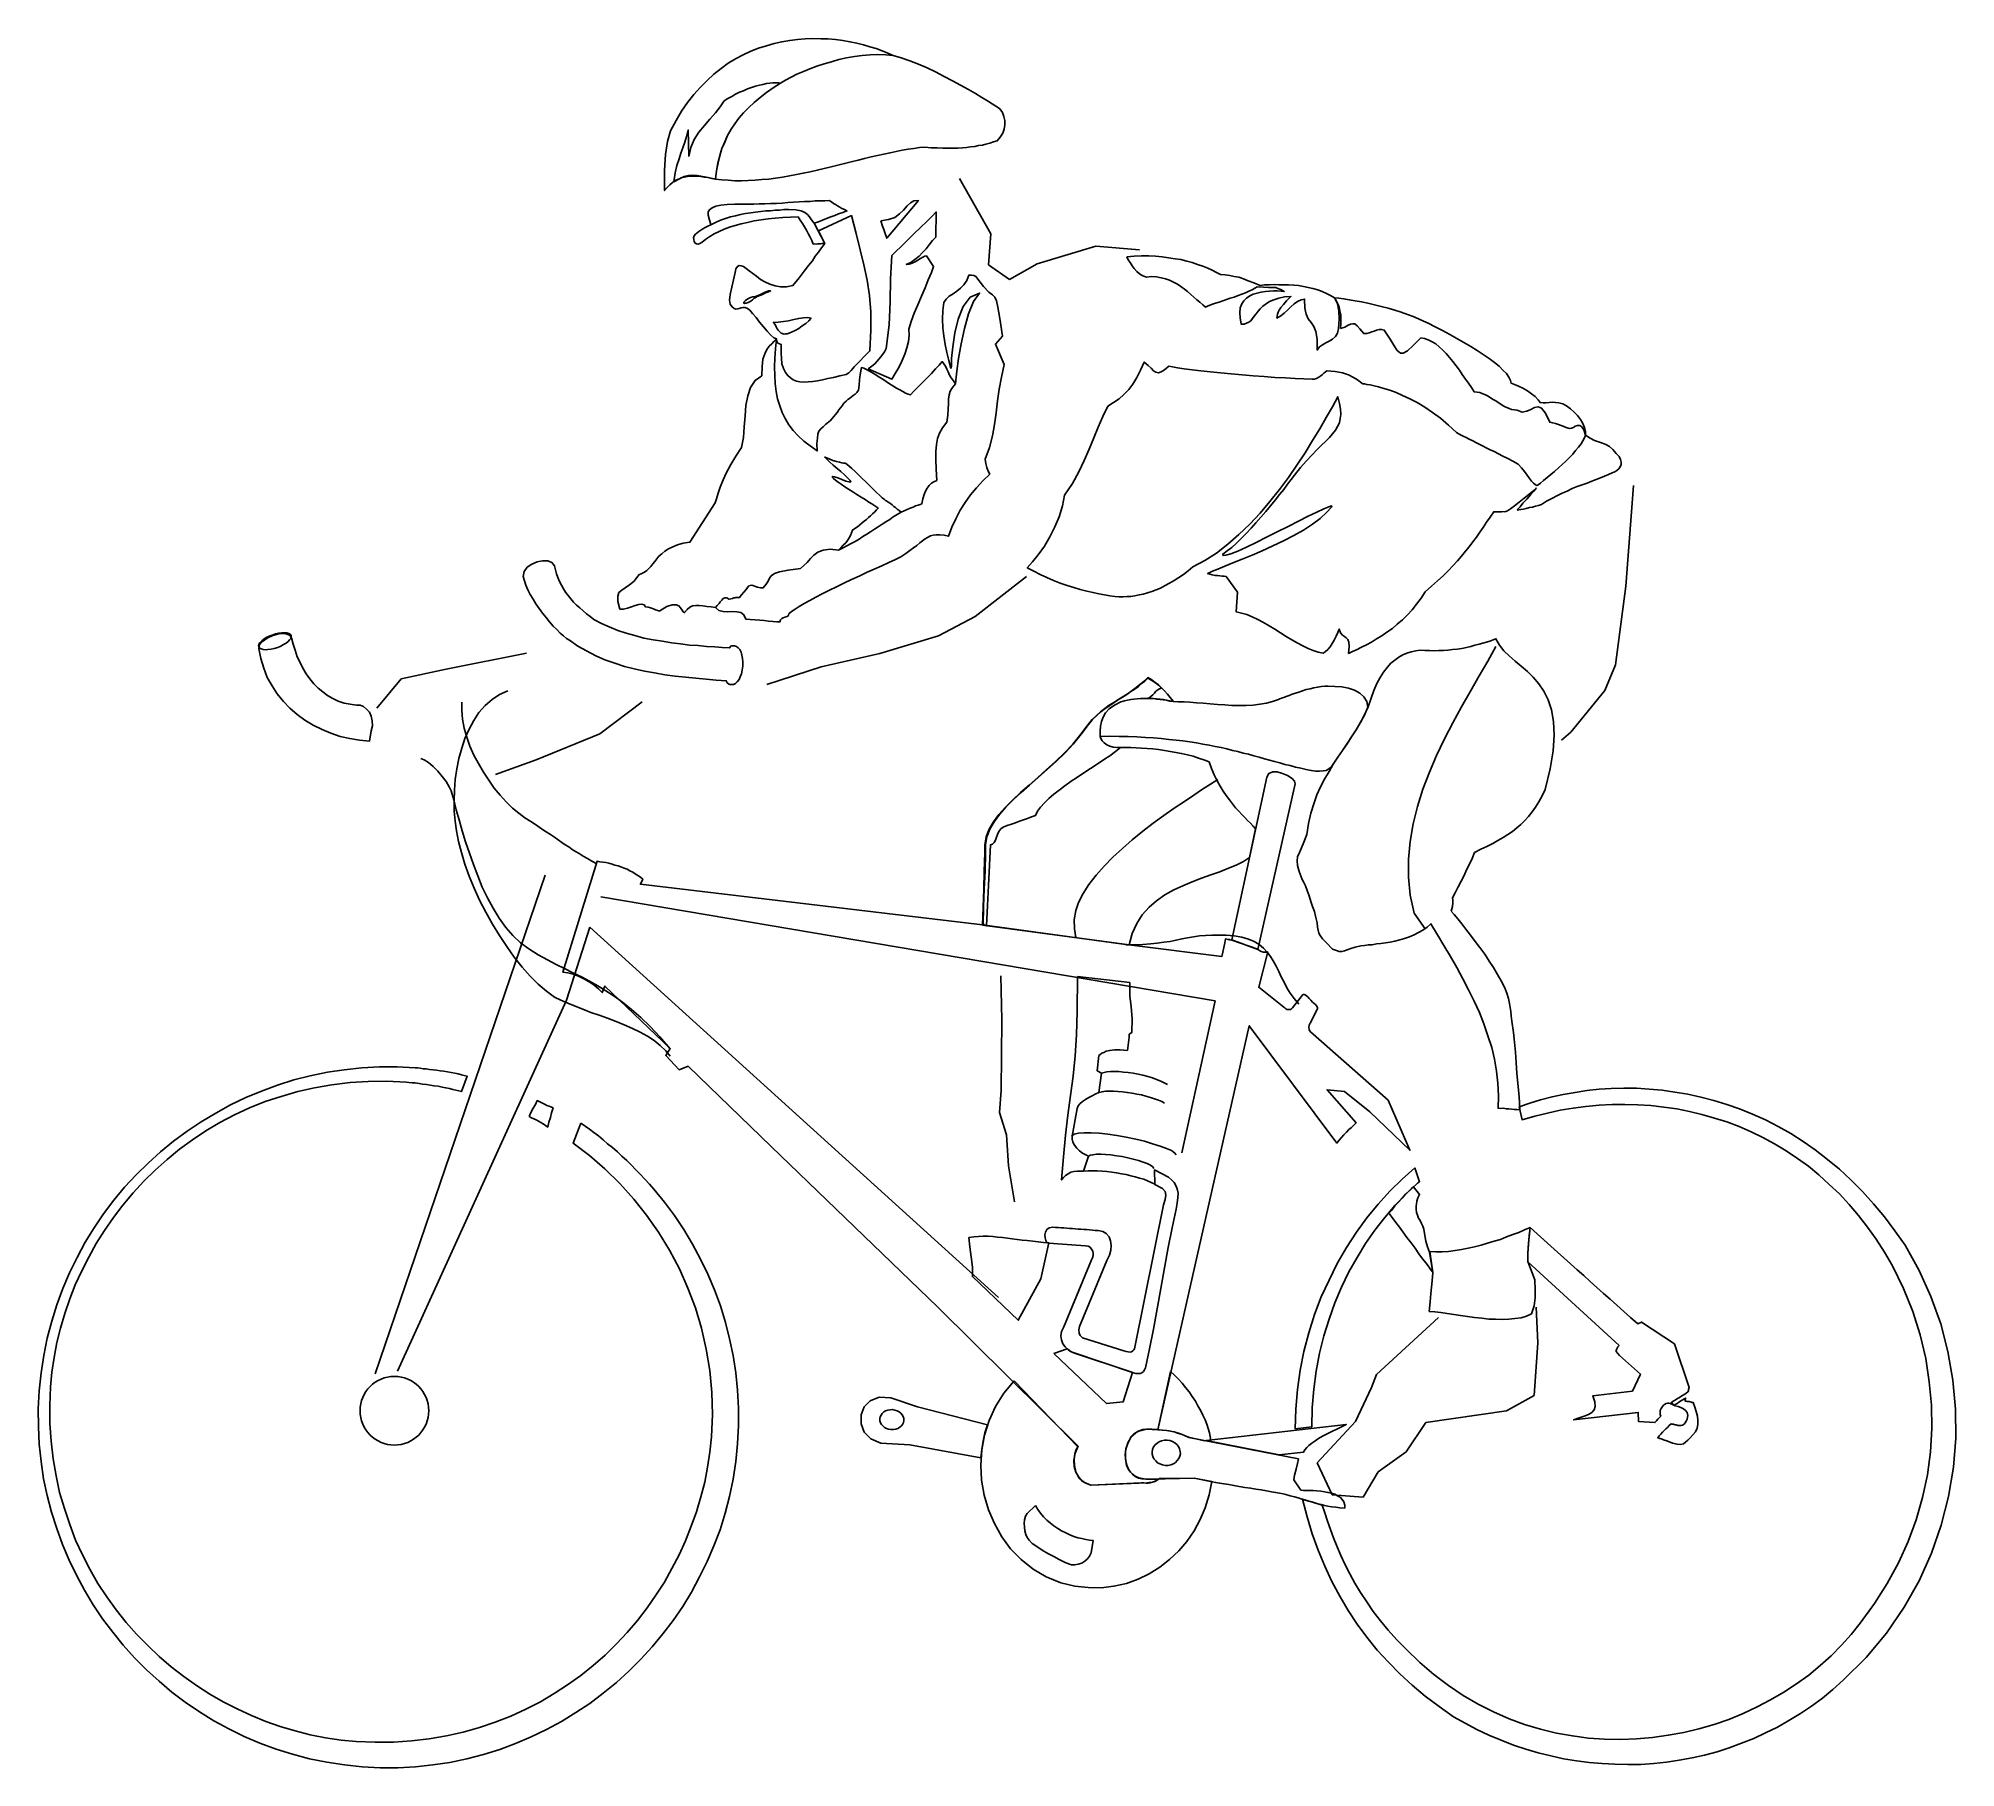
# Model space of a CAD drawing. Extents: x 143.35 to 145.05, y 58 to 59.54.
import ezdxf

# ---------------------------------------------------------------- set-up
doc = ezdxf.new("R2010")
doc.units = 0
doc.layers.get('0').update_dxf_attribs({"linetype": 'CONTINUOUS'})

msp = doc.modelspace()

# ---------------------------------------------------------------- linework, layer by layer
for p, q in [((144.1644, 59.4123), (144.192, 59.3633)), ((144.192, 59.3633), (144.1899, 59.3361)), ((144.233, 59.3368), (144.285, 59.3524)), ((144.285, 59.3524), (144.3238, 59.3494)), ((144.1899, 59.3361), (144.2085, 59.323)), ((144.2085, 59.323), (144.233, 59.3368)), ((144.7615, 59.1406), (144.7601, 59.1211)), ((144.7601, 59.1211), (144.7571, 59.0823)), ((144.7571, 59.0823), (144.7548, 59.0512)), ((144.1781, 59.0244), (144.2238, 59.06)), ((144.7548, 59.0512), (144.7456, 58.9816)), ((144.1456, 59.0073), (144.1781, 59.0244)), ((144.0936, 58.9917), (144.1456, 59.0073)), ((143.7094, 58.9778), (143.6697, 58.9691)), ((143.7808, 58.9919), (143.7094, 58.9778)), ((143.9937, 58.9641), (144.0419, 58.98)), ((144.0419, 58.98), (144.0936, 58.9917)), ((144.7456, 58.9816), (144.7361, 58.9588)), ((143.6697, 58.9691), (143.6482, 58.9433)), ((144.7361, 58.9588), (144.7059, 58.922)), ((143.8458, 58.9206), (143.8831, 58.949)), ((143.7893, 58.8975), (143.8458, 58.9206)), ((144.7059, 58.922), (144.6976, 58.9149)), ((143.7532, 58.8846), (143.7893, 58.8975)), ((143.7973, 58.7953), (143.6466, 58.3535)), ((143.8466, 58.776), (144.3909, 58.6841)), ((143.8163, 58.6845), (143.8368, 58.7493)), ((143.8368, 58.7493), (144.199, 58.4211)), ((144.201, 58.7062), (144.2019, 58.6671)), ((143.6663, 58.3559), (143.8163, 58.6845)), ((144.3909, 58.6841), (144.3612, 58.5495)), ((144.2019, 58.6671), (144.2011, 58.6046)), ((144.2011, 58.6046), (144.1997, 58.5852)), ((144.1997, 58.5852), (144.206, 58.5652)), ((144.206, 58.5652), (144.2078, 58.5377)), ((144.2078, 58.5377), (144.2132, 58.506)), ((144.5886, 58.4034), (144.5339, 58.3529)), ((144.6768, 58.3811), (144.6753, 58.4125)), ((144.6733, 58.3345), (144.6768, 58.3811)), ((144.5339, 58.3529), (144.5292, 58.3415)), ((144.5292, 58.3415), (144.5152, 58.3113)), ((144.6488, 58.3207), (144.6733, 58.3345)), ((144.5776, 58.3105), (144.6488, 58.3207)), ((144.5152, 58.3113), (144.4811, 58.2748)), ((144.56, 58.2845), (144.5776, 58.3105)), ((144.5353, 58.2668), (144.56, 58.2845)), ((144.4811, 58.2748), (144.4946, 58.2464)), ((144.5218, 58.2444), (144.5353, 58.2668)), ((144.4946, 58.2464), (144.5218, 58.2444))]:
    msp.add_line(p, q)
at = {"linetype": 'CONTINUOUS'}
for points in [[(143.9112, 59.4097), (143.91, 59.4089), (143.9077, 59.4069), (143.9053, 59.4044), (143.903, 59.4017), (143.9031, 59.4199), (143.9039, 59.4338), (143.9055, 59.4452), (143.9084, 59.4548), (143.9132, 59.4638), (143.9181, 59.472), (143.9235, 59.4798), (143.929, 59.4868), (143.9348, 59.4933), (143.9408, 59.4993), (143.9467, 59.5049), (143.9531, 59.5099), (143.9594, 59.5145), (143.966, 59.5185), (143.9727, 59.5221), (143.9794, 59.5252), (143.9863, 59.5278), (143.9932, 59.5301), (144.0001, 59.532), (144.0069, 59.5336), (144.0139, 59.5348), (144.0207, 59.5357), (144.0277, 59.5361), (144.0344, 59.5366), (144.0414, 59.5363), (144.0478, 59.5361), (144.0545, 59.5356), (144.0609, 59.5346), (144.0673, 59.5336), (144.0734, 59.5322), (144.0793, 59.5308), (144.085, 59.5292), (144.0906, 59.5276), (144.0959, 59.5255), (144.1008, 59.5234), (144.1057, 59.5214), (144.099, 59.5219), (144.0921, 59.5222), (144.0851, 59.522), (144.0781, 59.5213), (144.0713, 59.5204), (144.0643, 59.5192), (144.0575, 59.5178), (144.0509, 59.5159), (144.0443, 59.514), (144.0379, 59.5119), (144.0317, 59.5097), (144.026, 59.5073), (144.0203, 59.5048), (144.0151, 59.5021), (144.0101, 59.4996), (144.0056, 59.4968), (144.0056, 59.4968)], [(144.2002, 59.4742), (144.1988, 59.475), (144.1965, 59.4764), (144.1933, 59.4786), (144.189, 59.4811), (144.1841, 59.4841), (144.1784, 59.4876), (144.1722, 59.4912), (144.1653, 59.4951), (144.1582, 59.499), (144.1508, 59.5029), (144.1432, 59.5068), (144.1356, 59.5105), (144.1279, 59.5137), (144.1202, 59.5167), (144.1127, 59.5194), (144.1057, 59.5214), (144.099, 59.5219), (144.0921, 59.5222), (144.0851, 59.522), (144.0781, 59.5213), (144.0713, 59.5204), (144.0643, 59.5192), (144.0575, 59.5178), (144.0509, 59.5159), (144.0443, 59.514), (144.0379, 59.5119), (144.0317, 59.5097), (144.026, 59.5073), (144.0203, 59.5048), (144.0151, 59.5021), (144.0101, 59.4996), (144.0056, 59.4968), (143.9993, 59.4927), (143.9932, 59.4887), (143.9876, 59.4843), (143.9825, 59.4799), (143.9776, 59.4754), (143.9732, 59.471), (143.9689, 59.466), (143.9652, 59.461), (143.962, 59.456), (143.9589, 59.4505), (143.9563, 59.4449), (143.9539, 59.4389), (143.9521, 59.4328), (143.9504, 59.4262), (143.9491, 59.4193), (143.9481, 59.412), (143.9538, 59.4113), (143.9595, 59.4109), (143.9652, 59.4105), (143.9712, 59.4105), (143.9772, 59.4107), (143.9833, 59.411), (143.9893, 59.4115), (143.9953, 59.412), (144.0014, 59.4128), (144.0074, 59.4137), (144.0137, 59.4147), (144.0198, 59.4159), (144.0259, 59.4171), (144.032, 59.4184), (144.0383, 59.4198), (144.0444, 59.4213), (144.0505, 59.4227), (144.0564, 59.4242), (144.0625, 59.4256), (144.0684, 59.4271), (144.0745, 59.4286), (144.0801, 59.4301), (144.086, 59.4315), (144.0916, 59.4328), (144.0972, 59.434), (144.1028, 59.4353), (144.1081, 59.4363), (144.1135, 59.4374), (144.1188, 59.4384), (144.1239, 59.439), (144.1288, 59.4398), (144.1336, 59.4402), (144.1393, 59.4397), (144.1446, 59.4396), (144.1496, 59.4392), (144.1542, 59.4393), (144.1587, 59.4392), (144.1628, 59.4394), (144.1669, 59.4396), (144.1705, 59.44), (144.1741, 59.4405), (144.1778, 59.4409), (144.1812, 59.4416), (144.1846, 59.4421), (144.1878, 59.443), (144.1912, 59.4437), (144.1944, 59.4449), (144.1978, 59.4459), (144.2004, 59.449), (144.2026, 59.4527), (144.2038, 59.4562), (144.2046, 59.46), (144.2044, 59.4638), (144.2037, 59.4675), (144.2023, 59.4709), (144.2002, 59.4742)], [(143.9244, 59.432), (143.924, 59.4555), (143.9226, 59.4496), (143.9211, 59.4445), (143.9192, 59.4396), (143.9175, 59.4349), (143.9159, 59.4298), (143.914, 59.4241), (143.9125, 59.4176), (143.9112, 59.4095), (143.9162, 59.4122), (143.9204, 59.4141), (143.9243, 59.415), (143.9282, 59.4154), (143.932, 59.4151), (143.9365, 59.4143), (143.9417, 59.4132), (143.9481, 59.4118), (143.9491, 59.4191), (143.9503, 59.426), (143.952, 59.4326), (143.9539, 59.4389), (143.9563, 59.4447), (143.9589, 59.4505), (143.962, 59.456), (143.9652, 59.461), (143.9689, 59.466), (143.9731, 59.4707), (143.9776, 59.4754), (143.9825, 59.4799), (143.9876, 59.4843), (143.9932, 59.4887), (143.9993, 59.4927), (144.0056, 59.4968), (144.0037, 59.4972), (144.0013, 59.4972), (143.9989, 59.4971), (143.9962, 59.4968), (143.9933, 59.4966), (143.9901, 59.4958), (143.987, 59.4951), (143.9835, 59.4942), (143.9801, 59.493), (143.9766, 59.4918), (143.9729, 59.4902), (143.9695, 59.4888), (143.966, 59.4871), (143.9625, 59.4852), (143.959, 59.4833), (143.9557, 59.4812), (143.9524, 59.4759), (143.9482, 59.4705), (143.9432, 59.4651), (143.9383, 59.4595), (143.9335, 59.4536), (143.9294, 59.447), (143.9262, 59.4398), (143.9244, 59.432)], [(143.9162, 59.4122), (143.9177, 59.4129), (143.9204, 59.4136), (143.9233, 59.4141), (143.926, 59.4144), (143.9289, 59.4146), (143.932, 59.4144), (143.9351, 59.4142), (143.9381, 59.4137), (143.9415, 59.4132), (143.9448, 59.4125), (143.9481, 59.4118), (143.9491, 59.4191), (143.9503, 59.426), (143.952, 59.4326), (143.9539, 59.4389), (143.9563, 59.4447), (143.9589, 59.4505), (143.962, 59.456), (143.9652, 59.461), (143.9689, 59.466), (143.9731, 59.4707), (143.9776, 59.4754), (143.9825, 59.4799), (143.9876, 59.4843), (143.9932, 59.4887), (143.9993, 59.4927), (144.0056, 59.4968), (144.0056, 59.4968), (144.0056, 59.4968)], [(143.9162, 59.4122), (143.9152, 59.4118), (143.9125, 59.4106), (143.9112, 59.4097)], [(144.045, 59.355), (144.0437, 59.3549), (144.0425, 59.3548), (144.0411, 59.3546), (144.0399, 59.3547), (144.0387, 59.3546), (144.0372, 59.3544), (144.036, 59.3545), (144.0348, 59.3544), (144.0334, 59.3576), (144.0319, 59.3606), (144.0303, 59.3638), (144.0288, 59.3668), (144.0269, 59.3696), (144.0252, 59.3726), (144.0232, 59.3754), (144.0213, 59.3784), (144.0146, 59.3782), (144.0078, 59.3778), (144.0011, 59.3773), (143.9948, 59.3766), (143.9885, 59.3759), (143.9824, 59.3749), (143.9766, 59.3736), (143.971, 59.3724), (143.9656, 59.3709), (143.9607, 59.3693), (143.9558, 59.3675), (143.9513, 59.3655), (143.9471, 59.3634), (143.943, 59.3611), (143.9395, 59.3587), (143.9364, 59.3561), (143.9344, 59.3548), (143.9327, 59.3542), (143.9313, 59.3545), (143.9301, 59.3553), (143.9293, 59.3566), (143.9289, 59.3583), (143.9288, 59.36), (143.9294, 59.3616), (143.9305, 59.363), (143.9318, 59.3643), (143.9333, 59.3654), (143.9351, 59.3667), (143.9368, 59.3678), (143.9391, 59.369), (143.9413, 59.3703), (143.9441, 59.3715), (143.9483, 59.3736), (143.9525, 59.3755), (143.9569, 59.377), (143.9614, 59.3784), (143.966, 59.3795), (143.9704, 59.3806), (143.9748, 59.3814), (143.9794, 59.3821), (143.9837, 59.3827), (143.9883, 59.3833), (143.9927, 59.3837), (143.9968, 59.3839), (144.0011, 59.3843), (144.005, 59.3844), (144.0088, 59.3849), (144.0127, 59.3851), (144.0192, 59.3848), (144.0241, 59.3837), (144.0273, 59.3823), (144.0296, 59.3807), (144.0314, 59.3786), (144.0327, 59.3766), (144.034, 59.3746), (144.0357, 59.3728), (144.045, 59.355)], [(144.0488, 59.3929), (144.0449, 59.3927), (144.0408, 59.3928), (144.0365, 59.3926), (144.0319, 59.3922), (144.0271, 59.3921), (144.0223, 59.3918), (144.0173, 59.3914), (144.0122, 59.3911), (144.0071, 59.3907), (144.0021, 59.3904), (143.997, 59.3903), (143.992, 59.39), (143.9869, 59.3899), (143.9821, 59.3898), (143.9776, 59.3896), (143.9733, 59.3897), (143.9653, 59.3898), (143.9586, 59.3894), (143.953, 59.3888), (143.9484, 59.388), (143.9452, 59.3866), (143.9429, 59.3848), (143.9416, 59.3828), (143.9416, 59.3801), (143.9441, 59.3715), (143.9483, 59.3736), (143.9525, 59.3755), (143.9569, 59.377), (143.9614, 59.3784), (143.966, 59.3795), (143.9704, 59.3806), (143.9748, 59.3814), (143.9794, 59.3821), (143.9837, 59.3827), (143.9883, 59.3833), (143.9927, 59.3837), (143.9968, 59.3839), (144.0011, 59.3843), (144.005, 59.3844), (144.0088, 59.3849), (144.0127, 59.3851), (144.0192, 59.3848), (144.0241, 59.3837), (144.0273, 59.3823), (144.0296, 59.3807), (144.0314, 59.3786), (144.0327, 59.3766), (144.034, 59.3746), (144.0357, 59.3728), (144.0394, 59.3742), (144.0431, 59.3756), (144.0466, 59.377), (144.0503, 59.3784), (144.0538, 59.3796), (144.0572, 59.381), (144.0609, 59.3824), (144.0646, 59.3838), (144.0623, 59.3849), (144.0602, 59.386), (144.0584, 59.3871), (144.0563, 59.3882), (144.0545, 59.3893), (144.0527, 59.3904), (144.0508, 59.3918), (144.0488, 59.3929)], [(144.0946, 59.375), (144.0962, 59.3701), (144.0972, 59.3674), (144.0982, 59.3645), (144.0999, 59.3595), (144.1279, 59.3931), (144.124, 59.3927), (144.1208, 59.391), (144.1179, 59.3881), (144.1148, 59.3845), (144.1112, 59.3812), (144.1069, 59.3779), (144.1014, 59.376), (144.0946, 59.375)], [(144.071, 59.2457), (144.085, 59.2597), (144.0859, 59.2781), (144.0857, 59.2942), (144.0846, 59.3089), (144.0825, 59.3225), (144.0797, 59.3359), (144.0764, 59.3493), (144.0727, 59.3637), (144.0686, 59.3796), (144.0393, 59.366), (144.045, 59.355), (144.042, 59.351), (144.0393, 59.3473), (144.0366, 59.3435), (144.034, 59.3396), (144.0305, 59.3353), (144.0268, 59.3303), (144.0223, 59.3244), (144.0167, 59.3176), (144.0111, 59.3166), (144.0058, 59.3165), (144.0009, 59.3174), (143.9962, 59.3189), (143.992, 59.3209), (143.9881, 59.3231), (143.9845, 59.3258), (143.9811, 59.3282), (143.9781, 59.3306), (143.9754, 59.3327), (143.9729, 59.3344), (143.9708, 59.3352), (143.9692, 59.3354), (143.9676, 59.3345), (143.9663, 59.3325), (143.9656, 59.3292), (143.9612, 59.3098), (143.9606, 59.3048), (143.9611, 59.3012), (143.9626, 59.299), (143.9648, 59.2973), (143.9662, 59.2967), (143.9677, 59.2969), (143.9691, 59.2973), (143.9709, 59.2978), (143.9726, 59.2982), (143.9745, 59.2981), (143.9764, 59.2974), (143.9786, 59.2958), (143.981, 59.293), (143.9841, 59.2894), (143.9872, 59.2853), (143.9907, 59.281), (143.9938, 59.2772), (143.9971, 59.2738), (143.9998, 59.2714), (144.0021, 59.2703), (144.0024, 59.2681), (144.0035, 59.2666), (144.0049, 59.266), (144.0063, 59.2654), (144.0062, 59.2609), (144.0064, 59.2573), (144.0066, 59.2534), (144.0069, 59.2484), (144.0085, 59.2442), (144.0102, 59.2407), (144.0121, 59.2379), (144.0146, 59.2358), (144.0171, 59.2342), (144.0199, 59.233), (144.023, 59.2323), (144.0265, 59.232), (144.0302, 59.2322), (144.0343, 59.2326), (144.0384, 59.2333), (144.043, 59.2341), (144.0476, 59.2352), (144.0528, 59.2363), (144.0584, 59.2375), (144.064, 59.2388), (144.0662, 59.2403), (144.0683, 59.2423), (144.0699, 59.2441), (144.071, 59.2457)], [(144.0835, 59.2438), (144.0866, 59.2462), (144.0892, 59.2484), (144.0912, 59.2504), (144.093, 59.2524), (144.0946, 59.2545), (144.0963, 59.2567), (144.0979, 59.259), (144.0995, 59.2618), (144.1021, 59.2829), (144.1029, 59.3032), (144.1032, 59.3236), (144.1043, 59.3441), (144.1079, 59.3477), (144.1126, 59.3523), (144.1183, 59.3577), (144.124, 59.3635), (144.1297, 59.369), (144.1353, 59.3744), (144.14, 59.379), (144.1437, 59.3828), (144.1434, 59.3606), (144.1405, 59.3574), (144.1376, 59.3538), (144.1347, 59.3502), (144.1316, 59.3468), (144.1285, 59.3435), (144.1249, 59.3406), (144.1211, 59.338), (144.1171, 59.3364), (144.1198, 59.3367), (144.1225, 59.3374), (144.125, 59.3387), (144.1275, 59.3402), (144.1297, 59.3415), (144.1318, 59.3427), (144.1335, 59.3436), (144.135, 59.3439), (144.1414, 59.3346), (144.1394, 59.3292), (144.1367, 59.3227), (144.1338, 59.3157), (144.1306, 59.3083), (144.1274, 59.3006), (144.1242, 59.2932), (144.1215, 59.2858), (144.1193, 59.279), (144.1196, 59.2737), (144.1192, 59.2682), (144.1178, 59.2625), (144.1159, 59.2567), (144.1133, 59.2506), (144.1105, 59.2451), (144.1074, 59.2398), (144.1044, 59.2348), (144.0835, 59.2438)], [(144.3125, 59.343), (144.319, 59.3435), (144.3255, 59.3439), (144.332, 59.3439), (144.338, 59.3437), (144.3439, 59.343), (144.3496, 59.3423), (144.3553, 59.3414), (144.3605, 59.3406), (144.3657, 59.3392), (144.3706, 59.3379), (144.3753, 59.3363), (144.38, 59.3348), (144.3842, 59.333), (144.3881, 59.3311), (144.392, 59.3293), (144.3955, 59.3274), (144.3998, 59.3271), (144.4038, 59.3265), (144.4078, 59.3257), (144.4118, 59.3249), (144.4158, 59.3237), (144.4202, 59.3219), (144.4251, 59.3201), (144.4307, 59.3178), (144.4346, 59.3182), (144.4387, 59.3184), (144.443, 59.3185), (144.4473, 59.3184), (144.4516, 59.3183), (144.4559, 59.3183), (144.4604, 59.3179), (144.4647, 59.3176), (144.469, 59.3168), (144.4732, 59.316), (144.4775, 59.315), (144.4817, 59.3137), (144.4857, 59.3124), (144.4894, 59.3107), (144.4931, 59.3087), (144.4965, 59.3066), (144.4992, 59.3013), (144.5004, 59.2952), (144.5006, 59.2878), (144.5, 59.2797), (144.4992, 59.2754), (144.4973, 59.2725), (144.4949, 59.27), (144.4919, 59.2683), (144.4889, 59.2669), (144.486, 59.2652), (144.4832, 59.2632), (144.4813, 59.2605), (144.4813, 59.2701), (144.4801, 59.2769), (144.4783, 59.2813), (144.4759, 59.2849), (144.4733, 59.2882), (144.4714, 59.2922), (144.4702, 59.2975), (144.4701, 59.3057), (144.4669, 59.305), (144.4639, 59.3035), (144.4609, 59.3013), (144.458, 59.2987), (144.4552, 59.296), (144.4521, 59.2931), (144.449, 59.2907), (144.4455, 59.2888), (144.4457, 59.2905), (144.446, 59.2922), (144.4467, 59.294), (144.4475, 59.2959), (144.4491, 59.2982), (144.4513, 59.3009), (144.4541, 59.3042), (144.458, 59.308), (144.4522, 59.3075), (144.4471, 59.3065), (144.4427, 59.3051), (144.439, 59.3035), (144.436, 59.3015), (144.4332, 59.2994), (144.4308, 59.2971), (144.429, 59.2949), (144.4271, 59.2926), (144.4255, 59.2904), (144.4239, 59.2883), (144.4224, 59.2865), (144.4206, 59.2852), (144.4186, 59.2842), (144.4166, 59.2834), (144.414, 59.2833), (144.413, 59.2889), (144.4126, 59.2935), (144.4131, 59.2978), (144.4144, 59.3013), (144.4163, 59.3042), (144.4186, 59.3065), (144.4214, 59.3084), (144.4246, 59.3101), (144.428, 59.311), (144.4315, 59.3119), (144.4353, 59.3124), (144.4389, 59.3126), (144.4426, 59.3128), (144.4459, 59.3128), (144.4493, 59.3125), (144.4521, 59.3123), (144.4489, 59.314), (144.4463, 59.3151), (144.4447, 59.3158), (144.4428, 59.3159), (144.4409, 59.316), (144.438, 59.316), (144.4337, 59.3161), (144.428, 59.3165), (144.426, 59.3152), (144.4235, 59.3138), (144.4207, 59.3125), (144.4177, 59.3111), (144.4145, 59.3099), (144.4111, 59.3087), (144.4076, 59.3073), (144.4042, 59.3063), (144.4008, 59.3052), (144.3975, 59.304), (144.3944, 59.303), (144.3912, 59.302), (144.3885, 59.3011), (144.386, 59.3003), (144.384, 59.2995), (144.3823, 59.2986), (144.3798, 59.3005), (144.3771, 59.3029), (144.3746, 59.305), (144.3719, 59.3073), (144.3692, 59.3097), (144.3663, 59.3123), (144.3636, 59.3144), (144.3604, 59.3168), (144.3574, 59.3187), (144.354, 59.3207), (144.3505, 59.3224), (144.3468, 59.3236), (144.343, 59.3246), (144.3388, 59.3254), (144.3345, 59.3255), (144.3299, 59.3251), (144.3268, 59.3263), (144.3238, 59.328), (144.3214, 59.3301), (144.3192, 59.3327), (144.3172, 59.3352), (144.3155, 59.338), (144.3138, 59.3405), (144.3125, 59.343)], [(144.1609, 59.2305), (144.1612, 59.2338), (144.162, 59.2417), (144.1633, 59.2529), (144.1657, 59.2659), (144.1687, 59.2795), (144.1723, 59.2925), (144.1767, 59.3034), (144.1821, 59.3109), (144.1739, 59.3072), (144.1675, 59.299), (144.1631, 59.2879), (144.1602, 59.2756), (144.1584, 59.2633), (144.1573, 59.2531), (144.1571, 59.2461), (144.1567, 59.2443), (144.1548, 59.2511), (144.1532, 59.2584), (144.1516, 59.2655), (144.1505, 59.273), (144.1496, 59.2803), (144.1494, 59.2877), (144.1495, 59.2954), (144.1503, 59.3027), (144.1525, 59.3057), (144.1553, 59.3081), (144.1586, 59.3103), (144.1621, 59.3126), (144.1652, 59.3153), (144.1683, 59.3182), (144.1707, 59.3221), (144.1725, 59.3267), (144.1735, 59.3269), (144.1751, 59.3268), (144.177, 59.3264), (144.1789, 59.3255), (144.1857, 59.3169), (144.1903, 59.3119), (144.1935, 59.3093), (144.1957, 59.3072), (144.1972, 59.304), (144.1984, 59.2984), (144.2001, 59.2884), (144.2025, 59.2727), (144.1962, 59.2657), (144.2039, 59.2476), (144.2014, 59.2366), (144.1994, 59.2259), (144.1981, 59.2155), (144.1969, 59.205), (144.1954, 59.1946), (144.1936, 59.1844), (144.1909, 59.1741), (144.187, 59.1638), (144.1877, 59.1599), (144.1886, 59.1565), (144.1896, 59.1533), (144.1911, 59.1506), (144.1851, 59.1445), (144.1794, 59.1385), (144.1741, 59.1322), (144.1693, 59.1254), (144.1649, 59.1185), (144.161, 59.1111), (144.1576, 59.1035), (144.1546, 59.0955), (144.1506, 59.0966), (144.147, 59.0968), (144.1436, 59.0968), (144.141, 59.0966), (144.1385, 59.0958), (144.136, 59.0945), (144.1338, 59.0933), (144.1315, 59.0915), (144.1292, 59.0896), (144.1266, 59.0873), (144.1236, 59.0852), (144.1203, 59.0828), (144.1167, 59.0802), (144.1124, 59.0774), (144.1075, 59.0749), (144.1017, 59.0722), (144.0955, 59.0693), (144.0888, 59.0665), (144.0824, 59.0636), (144.0754, 59.0603), (144.0687, 59.0572), (144.062, 59.0541), (144.0553, 59.0508), (144.0491, 59.0477), (144.0428, 59.0445), (144.0371, 59.0416), (144.0316, 59.0387), (144.0266, 59.0359), (144.0223, 59.0334), (144.0186, 59.031), (144.0155, 59.0289), (144.0132, 59.0269), (144.0129, 59.0255), (144.0121, 59.0248), (144.0108, 59.0242), (144.0096, 59.0238), (144.0081, 59.0232), (144.0069, 59.0226), (144.0058, 59.0214), (144.0052, 59.0196), (144.0024, 59.0198), (143.999, 59.02), (143.9952, 59.0203), (143.9914, 59.0209), (143.9874, 59.0212), (143.9833, 59.0215), (143.979, 59.0218), (143.975, 59.0221), (143.9734, 59.026), (143.9706, 59.0279), (143.9671, 59.0287), (143.963, 59.0288), (143.9589, 59.0286), (143.9549, 59.0289), (143.9511, 59.0299), (143.9482, 59.0325), (143.9497, 59.0341), (143.9513, 59.0359), (143.9524, 59.0375), (143.9537, 59.039), (143.955, 59.0404), (143.9565, 59.041), (143.9582, 59.0409), (143.96, 59.0398), (143.9617, 59.0401), (143.9632, 59.0405), (143.9644, 59.0409), (143.9654, 59.041), (143.9663, 59.0412), (143.9673, 59.0414), (143.9683, 59.0413), (143.969, 59.041), (143.9711, 59.0435), (143.9732, 59.046), (143.9753, 59.0484), (143.9766, 59.05), (143.9777, 59.0516), (143.9789, 59.052), (143.9804, 59.0521), (143.982, 59.0515), (143.9836, 59.0509), (143.9855, 59.0503), (143.9879, 59.0499), (143.9905, 59.0499), (143.9931, 59.0531), (143.9948, 59.0558), (143.9959, 59.0584), (143.9975, 59.0604), (144.0003, 59.0624), (144.005, 59.0639), (144.0125, 59.0655), (144.0234, 59.0669), (144.0265, 59.0695), (144.0294, 59.0724), (144.0322, 59.0758), (144.0354, 59.0789), (144.0389, 59.0815), (144.0436, 59.0833), (144.0497, 59.084), (144.057, 59.0833), (144.0608, 59.0851), (144.0645, 59.087), (144.0683, 59.0891), (144.0718, 59.091), (144.0753, 59.0931), (144.0788, 59.0953), (144.0821, 59.0974), (144.0856, 59.0996), (144.0889, 59.1017), (144.0924, 59.1038), (144.0957, 59.1062), (144.099, 59.1084), (144.1025, 59.1105), (144.1057, 59.1127), (144.109, 59.1148), (144.1125, 59.1169), (144.1153, 59.1182), (144.118, 59.1192), (144.1207, 59.1204), (144.1232, 59.1214), (144.1254, 59.1224), (144.1276, 59.1232), (144.1296, 59.1238), (144.1311, 59.1244), (144.1319, 59.1287), (144.1329, 59.1324), (144.1341, 59.1354), (144.1357, 59.1382), (144.1376, 59.1405), (144.1396, 59.1425), (144.1417, 59.1437), (144.1441, 59.145), (144.1437, 59.1551), (144.1434, 59.1635), (144.1434, 59.1705), (144.1439, 59.1767), (144.1448, 59.1821), (144.1466, 59.187), (144.1493, 59.1916), (144.1531, 59.1966), (144.154, 59.2027), (144.1544, 59.2082), (144.1546, 59.213), (144.1546, 59.2171), (144.1551, 59.2209), (144.1561, 59.2242), (144.158, 59.2274), (144.1609, 59.2305)], [(143.9812, 59.3076), (143.9831, 59.3077), (143.9851, 59.3085), (143.9873, 59.3093), (143.9893, 59.3104), (143.9915, 59.3114), (143.9935, 59.3122), (143.9952, 59.3128), (143.9969, 59.3129), (143.995, 59.3121), (143.9925, 59.3111), (143.9898, 59.3098), (143.9873, 59.3088), (143.985, 59.3078), (143.9833, 59.3067), (143.9823, 59.3063), (143.982, 59.3061), (143.9808, 59.305), (143.9795, 59.3039), (143.9782, 59.3033), (143.9772, 59.3026), (143.9762, 59.3022), (143.9753, 59.3021), (143.9743, 59.3019), (143.9736, 59.3017), (143.9734, 59.3022), (143.9734, 59.3029), (143.974, 59.3038), (143.9747, 59.3045), (143.9758, 59.3054), (143.9773, 59.3062), (143.9792, 59.307), (143.9812, 59.3076)], [(144.5019, 59.2795), (144.5022, 59.2838), (144.5023, 59.2877), (144.5021, 59.2915), (144.5014, 59.2952), (144.5007, 59.2986), (144.4995, 59.3015), (144.498, 59.3043), (144.4965, 59.3068), (144.5003, 59.3065), (144.5049, 59.3059), (144.5096, 59.3051), (144.5148, 59.3042), (144.5205, 59.3033), (144.5261, 59.3019), (144.532, 59.3005), (144.5379, 59.2991), (144.544, 59.2975), (144.5499, 59.2958), (144.5555, 59.294), (144.5611, 59.2921), (144.5662, 59.2903), (144.5711, 59.2882), (144.5755, 59.2862), (144.5794, 59.2842), (144.5857, 59.2811), (144.5921, 59.2778), (144.5986, 59.2744), (144.605, 59.2708), (144.6112, 59.2672), (144.6172, 59.2636), (144.6229, 59.2601), (144.6284, 59.2566), (144.6337, 59.2531), (144.6382, 59.2496), (144.6425, 59.2462), (144.6458, 59.2428), (144.649, 59.2397), (144.6511, 59.2366), (144.6526, 59.2336), (144.6531, 59.231), (144.6561, 59.23), (144.6596, 59.2286), (144.6635, 59.2266), (144.6675, 59.2244), (144.6711, 59.2217), (144.6743, 59.2193), (144.6769, 59.2165), (144.6787, 59.2139), (144.6813, 59.2137), (144.6839, 59.2138), (144.6866, 59.2141), (144.6895, 59.2143), (144.6923, 59.2141), (144.6954, 59.2136), (144.6987, 59.2127), (144.7022, 59.211), (144.7056, 59.2085), (144.709, 59.2056), (144.7118, 59.2026), (144.7144, 59.199), (144.7166, 59.1953), (144.718, 59.1918), (144.7189, 59.1881), (144.7189, 59.185), (144.7173, 59.1897), (144.7156, 59.1924), (144.7138, 59.1935), (144.7119, 59.1937), (144.7099, 59.1931), (144.7082, 59.192), (144.7064, 59.1912), (144.705, 59.1909), (144.7035, 59.1912), (144.7017, 59.1918), (144.6996, 59.1927), (144.6975, 59.1936), (144.6949, 59.1945), (144.6924, 59.1954), (144.6898, 59.1961), (144.6872, 59.1965), (144.6835, 59.2047), (144.68, 59.209), (144.6769, 59.2102), (144.6738, 59.2095), (144.6705, 59.2078), (144.6668, 59.2062), (144.6629, 59.2055), (144.6585, 59.2071), (144.6559, 59.2075), (144.6533, 59.2079), (144.6507, 59.2089), (144.6484, 59.21), (144.6461, 59.2111), (144.6438, 59.2125), (144.6415, 59.2139), (144.6395, 59.2155), (144.6372, 59.2168), (144.6349, 59.2182), (144.6326, 59.2196), (144.6303, 59.2207), (144.6279, 59.2218), (144.6254, 59.2228), (144.6228, 59.2232), (144.6202, 59.2236), (144.6178, 59.2272), (144.6152, 59.231), (144.6126, 59.2347), (144.6098, 59.2388), (144.6072, 59.2426), (144.6044, 59.2464), (144.6013, 59.2502), (144.5985, 59.2538), (144.5954, 59.2574), (144.5925, 59.2605), (144.5894, 59.2634), (144.5862, 59.266), (144.583, 59.2679), (144.5795, 59.2696), (144.5763, 59.2708), (144.573, 59.2713), (144.5662, 59.2644), (144.5613, 59.2597), (144.5575, 59.2576), (144.5549, 59.2578), (144.5522, 59.2602), (144.5494, 59.2642), (144.5458, 59.2702), (144.5406, 59.2781), (144.5383, 59.2787), (144.5361, 59.2786), (144.5339, 59.2781), (144.5317, 59.2773), (144.5297, 59.2765), (144.5273, 59.2757), (144.5251, 59.2752), (144.5224, 59.2751), (144.5191, 59.2794), (144.5167, 59.282), (144.5147, 59.2836), (144.5128, 59.2838), (144.5108, 59.2834), (144.5086, 59.2824), (144.5056, 59.2809), (144.5019, 59.2795)], [(144.033, 59.2888), (144.0309, 59.2864), (144.0281, 59.2839), (144.025, 59.2818), (144.022, 59.2796), (144.0187, 59.2779), (144.016, 59.2765), (144.0135, 59.2754), (144.0116, 59.2749), (144.0101, 59.2747), (144.0089, 59.2746), (144.008, 59.2747), (144.0073, 59.275), (144.0063, 59.2755), (144.0057, 59.276), (144.0048, 59.2768), (144.0037, 59.2781), (144.0028, 59.2794), (144.002, 59.2811), (144.0009, 59.2831), (143.9994, 59.2849), (144.0037, 59.2851), (144.0083, 59.2857), (144.0129, 59.2865), (144.0176, 59.2876), (144.0219, 59.2885), (144.0261, 59.2891), (144.0299, 59.2893), (144.033, 59.2888)], [(143.9482, 59.0325), (143.9444, 59.033), (143.9406, 59.0333), (143.937, 59.0338), (143.9337, 59.0343), (143.9308, 59.0343), (143.9279, 59.034), (143.9254, 59.0328), (143.9231, 59.0308), (143.9208, 59.0279), (143.9196, 59.0287), (143.9185, 59.0302), (143.9172, 59.032), (143.9157, 59.0338), (143.9134, 59.0349), (143.9098, 59.0349), (143.9051, 59.0334), (143.8988, 59.0295), (143.8976, 59.0296), (143.8962, 59.03), (143.8951, 59.0305), (143.8937, 59.0309), (143.8923, 59.0315), (143.8906, 59.0321), (143.8885, 59.0327), (143.8861, 59.0331), (143.8851, 59.0349), (143.883, 59.0355), (143.8803, 59.0352), (143.8771, 59.0343), (143.8737, 59.0331), (143.8702, 59.0319), (143.8666, 59.031), (143.8635, 59.031), (143.8616, 59.0378), (143.8615, 59.0426), (143.8626, 59.0457), (143.8652, 59.0479), (143.8682, 59.0498), (143.872, 59.0524), (143.8761, 59.0559), (143.8801, 59.0614), (143.8828, 59.0624), (143.8853, 59.0636), (143.8874, 59.0651), (143.8892, 59.0669), (143.891, 59.0687), (143.8926, 59.071), (143.8945, 59.0732), (143.8963, 59.0755), (143.8981, 59.0778), (143.9007, 59.08), (143.9033, 59.0822), (143.9066, 59.0843), (143.9103, 59.0862), (143.9145, 59.0878), (143.9196, 59.0893), (143.9255, 59.0903), (143.948, 59.125), (143.949, 59.1288), (143.9506, 59.1337), (143.9524, 59.1391), (143.955, 59.1454), (143.9579, 59.1521), (143.9618, 59.1592), (143.9662, 59.1666), (143.9713, 59.1741), (143.973, 59.1831), (143.9737, 59.1926), (143.9744, 59.2022), (143.9751, 59.2115), (143.9767, 59.22), (143.9792, 59.2274), (143.9833, 59.2336), (143.9893, 59.2377), (143.9895, 59.2459), (143.9902, 59.2523), (143.9918, 59.2572), (143.9935, 59.2609), (143.9956, 59.2638), (143.998, 59.2661), (144, 59.2683), (144.0021, 59.2705), (144.0012, 59.2617), (144.0006, 59.2534), (144.0005, 59.2455), (144.0006, 59.2378), (144.001, 59.2308), (144.002, 59.2238), (144.0031, 59.2173), (144.0051, 59.2111), (144.0073, 59.2052), (144.01, 59.1997), (144.0131, 59.1942), (144.0171, 59.1891), (144.0215, 59.1845), (144.0264, 59.1798), (144.0321, 59.1755), (144.0383, 59.1712), (144.038, 59.1777), (144.0384, 59.1825), (144.0389, 59.186), (144.0398, 59.1886), (144.0414, 59.1906), (144.0435, 59.1926), (144.046, 59.1948), (144.0496, 59.1979), (144.0514, 59.1997), (144.053, 59.2017), (144.0546, 59.2035), (144.0562, 59.2056), (144.0575, 59.2074), (144.0589, 59.2094), (144.0605, 59.2112), (144.062, 59.2133), (144.0639, 59.2151), (144.0654, 59.2166), (144.0669, 59.2177), (144.0685, 59.219), (144.07, 59.2201), (144.0718, 59.2214), (144.0733, 59.223), (144.0749, 59.225), (144.0753, 59.2295), (144.0758, 59.2341), (144.0764, 59.2388), (144.0774, 59.245), (144.0795, 59.2443), (144.082, 59.2432), (144.0846, 59.2418), (144.0873, 59.2404), (144.0903, 59.2385), (144.0933, 59.2366), (144.0963, 59.2347), (144.0995, 59.2327), (144.1024, 59.2306), (144.1054, 59.2287), (144.1084, 59.2268), (144.1114, 59.2251), (144.1141, 59.2237), (144.1164, 59.2224), (144.1188, 59.2215), (144.1209, 59.2208), (144.124, 59.2242), (144.1276, 59.228), (144.1315, 59.2318), (144.1357, 59.236), (144.1396, 59.2398), (144.1432, 59.2438), (144.1464, 59.2472), (144.149, 59.2503), (144.1503, 59.2483), (144.1518, 59.2461), (144.153, 59.2436), (144.1543, 59.2411), (144.1555, 59.2383), (144.157, 59.2358), (144.1589, 59.2331), (144.1609, 59.2305), (144.158, 59.2274), (144.1561, 59.2242), (144.1551, 59.2209), (144.1546, 59.2171), (144.1546, 59.213), (144.1544, 59.2082), (144.154, 59.2027), (144.1531, 59.1966), (144.1493, 59.1916), (144.1466, 59.187), (144.1448, 59.1821), (144.1439, 59.1767), (144.1434, 59.1705), (144.1434, 59.1635), (144.1437, 59.1551), (144.1441, 59.145), (144.1417, 59.1437), (144.1396, 59.1425), (144.1376, 59.1405), (144.1357, 59.1382), (144.1341, 59.1354), (144.1329, 59.1324), (144.1319, 59.1287), (144.1311, 59.1244), (144.1296, 59.1238), (144.1276, 59.1232), (144.1254, 59.1224), (144.1232, 59.1214), (144.1207, 59.1204), (144.118, 59.1192), (144.1153, 59.1182), (144.1125, 59.1169), (144.111, 59.1183), (144.1091, 59.1196), (144.1076, 59.1209), (144.1062, 59.122), (144.1046, 59.1233), (144.1031, 59.1246), (144.1012, 59.1257), (144.0996, 59.127), (144.0989, 59.1273), (144.0978, 59.1281), (144.0958, 59.1297), (144.0935, 59.1318), (144.0909, 59.1344), (144.0877, 59.1373), (144.0846, 59.1404), (144.0812, 59.1438), (144.0779, 59.1469), (144.0748, 59.15), (144.0719, 59.1529), (144.0689, 59.1555), (144.0667, 59.1576), (144.0649, 59.1591), (144.0635, 59.16), (144.0631, 59.1602), (144.0626, 59.1603), (144.0616, 59.1603), (144.06, 59.1605), (144.0579, 59.1611), (144.0553, 59.1618), (144.0522, 59.1627), (144.0488, 59.1642), (144.045, 59.1657), (144.0468, 59.1638), (144.0493, 59.1615), (144.0524, 59.1586), (144.0558, 59.1557), (144.0592, 59.1528), (144.0625, 59.15), (144.0652, 59.1474), (144.0674, 59.145), (144.068, 59.1435), (144.0664, 59.1437), (144.0636, 59.1444), (144.0601, 59.1458), (144.0566, 59.1473), (144.0535, 59.1482), (144.0517, 59.1486), (144.0518, 59.1476), (144.0527, 59.1466), (144.0545, 59.1453), (144.0568, 59.1434), (144.0595, 59.1416), (144.0627, 59.1394), (144.0661, 59.1372), (144.0698, 59.1348), (144.0735, 59.1326), (144.0771, 59.1302), (144.0808, 59.128), (144.084, 59.1258), (144.0867, 59.1242), (144.0892, 59.1225), (144.0911, 59.1214), (144.092, 59.1206), (144.0924, 59.1204), (144.0909, 59.1188), (144.0891, 59.117), (144.0873, 59.1155), (144.0854, 59.1137), (144.0837, 59.1122), (144.0818, 59.1104), (144.0798, 59.1089), (144.078, 59.1073), (144.076, 59.1056), (144.0739, 59.104), (144.0717, 59.1025), (144.0696, 59.101), (144.0687, 59.0987), (144.0678, 59.0963), (144.0665, 59.0941), (144.0651, 59.0918), (144.0635, 59.0897), (144.0614, 59.0875), (144.0593, 59.0852), (144.057, 59.0833), (144.0497, 59.084), (144.0436, 59.0833), (144.0389, 59.0815), (144.0354, 59.0789), (144.0322, 59.0758), (144.0294, 59.0724), (144.0265, 59.0695), (144.0234, 59.0669), (144.0125, 59.0655), (144.005, 59.0639), (144.0003, 59.0624), (143.9975, 59.0604), (143.9959, 59.0584), (143.9948, 59.0558), (143.9931, 59.0531), (143.9905, 59.0499), (143.9879, 59.0499), (143.9855, 59.0503), (143.9836, 59.0509), (143.982, 59.0515), (143.9804, 59.0521), (143.9789, 59.052), (143.9777, 59.0516), (143.9766, 59.05), (143.9753, 59.0484), (143.9732, 59.046), (143.9711, 59.0435), (143.969, 59.041), (143.9683, 59.0413), (143.9673, 59.0414), (143.9663, 59.0412), (143.9654, 59.041), (143.9644, 59.0409), (143.9632, 59.0405), (143.9617, 59.0401), (143.96, 59.0398), (143.9582, 59.0409), (143.9565, 59.041), (143.955, 59.0404), (143.9537, 59.039), (143.9524, 59.0375), (143.9513, 59.0359), (143.9497, 59.0341), (143.9482, 59.0325)], [(144.7455, 59.153), (144.747, 59.1541), (144.7485, 59.1554), (144.7496, 59.157), (144.7505, 59.1591), (144.7504, 59.1613), (144.7499, 59.1635), (144.7486, 59.1662), (144.7462, 59.1688), (144.7431, 59.1724), (144.7402, 59.175), (144.737, 59.1767), (144.7339, 59.1779), (144.7304, 59.1791), (144.7269, 59.1803), (144.723, 59.1823), (144.7189, 59.185), (144.718, 59.1827), (144.7166, 59.1801), (144.715, 59.1774), (144.7128, 59.1744), (144.7102, 59.1715), (144.7076, 59.1684), (144.7047, 59.1652), (144.7016, 59.1621), (144.6982, 59.159), (144.6949, 59.1561), (144.6916, 59.153), (144.6882, 59.1502), (144.6849, 59.1475), (144.6818, 59.1449), (144.679, 59.1427), (144.6762, 59.1405), (144.6746, 59.1411), (144.6728, 59.1425), (144.6712, 59.1443), (144.6693, 59.1468), (144.6671, 59.1496), (144.6649, 59.1529), (144.6623, 59.1562), (144.6592, 59.1595), (144.6544, 59.1621), (144.65, 59.1643), (144.6456, 59.1666), (144.6417, 59.1685), (144.638, 59.1705), (144.6345, 59.1722), (144.631, 59.1739), (144.6278, 59.1756), (144.6248, 59.177), (144.6218, 59.1787), (144.619, 59.1801), (144.616, 59.1815), (144.6133, 59.1829), (144.6105, 59.1843), (144.6077, 59.1857), (144.6047, 59.1874), (144.5976, 59.1939), (144.5906, 59.2), (144.5835, 59.2053), (144.5767, 59.2099), (144.5698, 59.214), (144.5634, 59.2174), (144.5569, 59.2203), (144.5511, 59.2229), (144.5455, 59.2249), (144.5403, 59.2265), (144.5356, 59.2279), (144.5316, 59.2289), (144.5281, 59.2296), (144.5252, 59.2301), (144.5231, 59.2305), (144.5217, 59.2306), (144.521, 59.2309), (144.5194, 59.2322), (144.5169, 59.2341), (144.5135, 59.2362), (144.5089, 59.2385), (144.5035, 59.2403), (144.4971, 59.2416), (144.4897, 59.2421), (144.4887, 59.2412), (144.4872, 59.2399), (144.4859, 59.2388), (144.4843, 59.2375), (144.4826, 59.2364), (144.4806, 59.2354), (144.4786, 59.2348), (144.4767, 59.2347), (144.4695, 59.235), (144.4616, 59.2354), (144.453, 59.2358), (144.4437, 59.2362), (144.4342, 59.237), (144.4244, 59.2377), (144.4147, 59.2384), (144.4049, 59.2394), (144.3956, 59.2403), (144.3866, 59.2413), (144.378, 59.2422), (144.3704, 59.243), (144.3635, 59.2437), (144.3576, 59.2447), (144.3531, 59.2455), (144.3498, 59.2462), (144.346, 59.2431), (144.3429, 59.2412), (144.3405, 59.2404), (144.3384, 59.2408), (144.3363, 59.2422), (144.3341, 59.2443), (144.3314, 59.2469), (144.328, 59.2498), (144.3248, 59.2426), (144.3215, 59.2361), (144.3179, 59.2304), (144.3142, 59.2254), (144.31, 59.2212), (144.3057, 59.2174), (144.3009, 59.2139), (144.2958, 59.2107), (144.2913, 59.2017), (144.2872, 59.1922), (144.2834, 59.1827), (144.2793, 59.1727), (144.2749, 59.1627), (144.2701, 59.1525), (144.2643, 59.1422), (144.2573, 59.1319), (144.2556, 59.1224), (144.2527, 59.1128), (144.2489, 59.1038), (144.2444, 59.095), (144.2395, 59.0867), (144.2341, 59.0792), (144.2291, 59.0729), (144.2244, 59.0677), (144.2301, 59.0647), (144.2359, 59.0616), (144.2417, 59.059), (144.2477, 59.0564), (144.2535, 59.054), (144.2596, 59.0519), (144.2655, 59.05), (144.2713, 59.0484), (144.277, 59.047), (144.2826, 59.0456), (144.2878, 59.0445), (144.2928, 59.0436), (144.2975, 59.0428), (144.3018, 59.0422), (144.3058, 59.0419), (144.3094, 59.0419), (144.3128, 59.0421), (144.3162, 59.0423), (144.3198, 59.0428), (144.3235, 59.0435), (144.3271, 59.0442), (144.3308, 59.0453), (144.3347, 59.0467), (144.3387, 59.0481), (144.3424, 59.0497), (144.3464, 59.0518), (144.3504, 59.0539), (144.3544, 59.0562), (144.3587, 59.059), (144.3627, 59.0618), (144.3668, 59.0649), (144.3709, 59.0684), (144.3816, 59.0741), (144.392, 59.0807), (144.4021, 59.0884), (144.4119, 59.097), (144.4214, 59.1061), (144.4306, 59.1159), (144.4393, 59.1263), (144.4477, 59.1369), (144.4557, 59.1476), (144.4633, 59.1585), (144.4706, 59.1695), (144.4771, 59.1803), (144.4835, 59.1908), (144.4892, 59.2007), (144.4948, 59.2103), (144.4995, 59.2191), (144.501, 59.2132), (144.5018, 59.2081), (144.5021, 59.2035), (144.5016, 59.1997), (144.5009, 59.196), (144.4992, 59.1927), (144.4973, 59.1895), (144.4949, 59.1863), (144.492, 59.183), (144.4886, 59.1796), (144.485, 59.1761), (144.4808, 59.1721), (144.4764, 59.1674), (144.4715, 59.1622), (144.4665, 59.1564), (144.4612, 59.1496), (144.4582, 59.1457), (144.455, 59.1416), (144.4516, 59.1371), (144.4479, 59.1324), (144.4439, 59.1274), (144.4399, 59.1224), (144.4357, 59.1175), (144.4313, 59.1125), (144.4268, 59.1073), (144.4226, 59.1026), (144.4182, 59.0979), (144.4138, 59.0935), (144.4096, 59.0895), (144.4055, 59.0857), (144.4014, 59.0826), (144.3976, 59.0798), (144.3978, 59.0784), (144.4002, 59.0787), (144.4048, 59.08), (144.411, 59.0824), (144.4185, 59.0859), (144.4272, 59.0901), (144.4364, 59.0946), (144.4459, 59.0994), (144.4556, 59.1042), (144.4648, 59.1088), (144.4733, 59.1132), (144.481, 59.1169), (144.487, 59.1198), (144.4916, 59.1216), (144.4939, 59.1224), (144.4941, 59.1217), (144.4896, 59.1165), (144.4839, 59.1112), (144.4771, 59.1062), (144.469, 59.101), (144.4605, 59.0962), (144.4513, 59.0916), (144.442, 59.087), (144.4326, 59.0827), (144.4235, 59.0788), (144.4148, 59.0752), (144.4066, 59.072), (144.3994, 59.0689), (144.3933, 59.0665), (144.3886, 59.0647), (144.3854, 59.0632), (144.3841, 59.0624), (144.3862, 59.062), (144.3883, 59.0613), (144.3907, 59.0609), (144.3928, 59.0608), (144.395, 59.0604), (144.3969, 59.0602), (144.3988, 59.0601), (144.4005, 59.0599), (144.4107, 59.046), (144.4093, 59.0286), (144.4141, 59.0275), (144.4188, 59.0262), (144.4236, 59.0242), (144.4285, 59.0219), (144.4336, 59.0191), (144.4386, 59.0161), (144.4437, 59.0131), (144.4487, 59.01), (144.4537, 59.0068), (144.4588, 59.0038), (144.4636, 59.001), (144.4684, 58.9985), (144.4731, 58.9962), (144.4777, 58.9942), (144.4822, 58.9929), (144.4864, 58.9921), (144.4884, 58.9931), (144.4905, 58.9951), (144.4926, 58.9976), (144.4945, 59.0006), (144.4964, 59.0036), (144.4981, 59.007), (144.4995, 59.0103), (144.5007, 59.0133), (144.5019, 59.0101), (144.5037, 59.008), (144.5053, 59.0067), (144.5069, 59.0056), (144.5084, 59.0041), (144.5092, 59.0016), (144.5096, 58.9978), (144.5089, 58.9918), (144.5126, 58.9935), (144.5166, 58.9953), (144.5206, 58.9972), (144.5249, 58.9995), (144.5293, 59.0018), (144.5339, 59.0046), (144.5384, 59.0073), (144.543, 59.0106), (144.5478, 59.0138), (144.5521, 59.0176), (144.5567, 59.0215), (144.5611, 59.0258), (144.5653, 59.0305), (144.5693, 59.0354), (144.5733, 59.0407), (144.5768, 59.0464), (144.5825, 59.0512), (144.5879, 59.0561), (144.5928, 59.0605), (144.5972, 59.065), (144.6016, 59.0695), (144.6055, 59.0737), (144.6092, 59.078), (144.6126, 59.0823), (144.616, 59.0863), (144.6192, 59.0906), (144.6224, 59.0947), (144.6254, 59.0991), (144.6284, 59.1034), (144.6313, 59.108), (144.6345, 59.1125), (144.6376, 59.1173), (144.639, 59.1172), (144.6404, 59.1171), (144.6419, 59.1172), (144.6431, 59.1171), (144.6445, 59.1173), (144.6457, 59.1174), (144.6471, 59.1173), (144.6483, 59.1175), (144.6498, 59.1181), (144.6524, 59.1198), (144.6559, 59.1224), (144.6602, 59.1257), (144.6646, 59.1292), (144.6687, 59.1325), (144.6723, 59.1356), (144.6751, 59.1382), (144.6748, 59.1375), (144.6729, 59.1353), (144.6701, 59.1321), (144.6669, 59.1285), (144.6635, 59.1249), (144.6609, 59.1215), (144.6591, 59.1195), (144.6587, 59.1186), (144.6614, 59.1191), (144.6639, 59.1196), (144.6665, 59.1202), (144.6692, 59.1209), (144.6719, 59.1214), (144.6746, 59.1222), (144.6773, 59.1229), (144.68, 59.1237), (144.6845, 59.1265), (144.689, 59.129), (144.6935, 59.1313), (144.6982, 59.1336), (144.7027, 59.1356), (144.7072, 59.1377), (144.7116, 59.1395), (144.7161, 59.1411), (144.7203, 59.1427), (144.7245, 59.1443), (144.7284, 59.1459), (144.7321, 59.1473), (144.7358, 59.1487), (144.7393, 59.1501), (144.7425, 59.1516), (144.7455, 59.153)], [(143.8187, 59.0035), (143.8162, 59.0051), (143.8135, 59.0072), (143.8105, 59.0098), (143.8077, 59.0129), (143.8043, 59.016), (143.8012, 59.0196), (143.7982, 59.0235), (143.7949, 59.0273), (143.7918, 59.0314), (143.789, 59.0357), (143.7865, 59.0399), (143.7839, 59.044), (143.7818, 59.0482), (143.7802, 59.0521), (143.7788, 59.0561), (143.7779, 59.0598), (143.7787, 59.0642), (143.7814, 59.0681), (143.7854, 59.0709), (143.7901, 59.073), (143.795, 59.0738), (143.7996, 59.0737), (143.8033, 59.0722), (143.8055, 59.0694), (143.8064, 59.0658), (143.8073, 59.0623), (143.8085, 59.0589), (143.8099, 59.0554), (143.8116, 59.0522), (143.8135, 59.0491), (143.8154, 59.0459), (143.8176, 59.0431), (143.82, 59.04), (143.8224, 59.0372), (143.8251, 59.0346), (143.828, 59.032), (143.831, 59.0294), (143.8339, 59.0267), (143.8371, 59.0244), (143.8405, 59.0219), (143.8472, 59.0183), (143.8541, 59.0152), (143.8616, 59.0122), (143.869, 59.0097), (143.8768, 59.0075), (143.8848, 59.0054), (143.893, 59.0038), (143.9011, 59.0025), (143.9091, 59.0012), (143.9172, 59.0001), (143.9251, 58.9992), (143.9329, 58.9987), (143.9403, 58.9979), (143.9475, 58.9976), (143.9541, 58.9971), (143.9606, 58.9966), (143.9617, 58.9982), (143.9626, 58.9986), (143.9636, 58.9985), (143.965, 58.9984), (143.9667, 58.998), (143.9683, 58.9967), (143.9696, 58.9952), (143.9709, 58.9929), (143.9716, 58.9902), (143.9721, 58.9873), (143.9723, 58.9842), (143.9723, 58.9806), (143.9718, 58.977), (143.9711, 58.9737), (143.9701, 58.9709), (143.969, 58.9686), (143.9674, 58.9666), (143.9659, 58.965), (143.9641, 58.9642), (143.9624, 58.9641), (143.9608, 58.9642), (143.9596, 58.9648), (143.9585, 58.9658), (143.9577, 58.9675), (143.9488, 58.9682), (143.9398, 58.9689), (143.9307, 58.9698), (143.9217, 58.9707), (143.9124, 58.9717), (143.9034, 58.9728), (143.8942, 58.9745), (143.8852, 58.9761), (143.8762, 58.978), (143.8675, 58.9803), (143.8589, 58.9832), (143.8502, 58.9862), (143.8421, 58.9897), (143.834, 58.9939), (143.8262, 58.9983), (143.8187, 59.0035)], [(143.5583, 59.009), (143.5612, 59.0097), (143.5639, 59.01), (143.5663, 59.01), (143.5684, 59.0099), (143.5701, 59.0093), (143.5712, 59.0087), (143.5721, 59.0077), (143.5723, 59.0065), (143.5719, 59.0051), (143.5708, 59.0037), (143.5695, 59.0024), (143.5678, 59.0008), (143.5655, 58.9996), (143.563, 58.9983), (143.5603, 58.9971), (143.5573, 58.9961), (143.5544, 58.9954), (143.5517, 58.9951), (143.5493, 58.995), (143.5474, 58.9952), (143.5456, 58.9958), (143.5444, 58.9964), (143.5435, 58.9974), (143.5434, 58.9986), (143.5437, 59), (143.5448, 59.0014), (143.5461, 59.0029), (143.5481, 59.0045), (143.5502, 59.0058), (143.5526, 59.007), (143.5553, 59.008), (143.5583, 59.009)], [(143.63, 58.946), (143.6245, 58.9467), (143.6191, 58.9478), (143.614, 58.9496), (143.6091, 58.9517), (143.6045, 58.9544), (143.6002, 58.9576), (143.5962, 58.961), (143.5924, 58.9649), (143.5889, 58.9693), (143.5856, 58.9738), (143.5826, 58.9786), (143.5801, 58.9836), (143.5776, 58.9888), (143.5757, 58.9945), (143.5739, 58.9999), (143.5724, 59.0057), (143.5702, 59.0083), (143.5665, 59.0093), (143.5614, 59.009), (143.556, 59.0075), (143.5511, 59.0052), (143.5468, 59.0024), (143.5441, 58.9993), (143.5437, 58.9962), (143.5454, 58.9872), (143.5479, 58.9786), (143.5511, 58.9704), (143.5553, 58.9629), (143.5598, 58.9559), (143.5653, 58.9492), (143.5711, 58.9433), (143.5776, 58.9375), (143.5844, 58.9327), (143.5917, 58.9281), (143.5996, 58.9243), (143.6075, 58.9211), (143.6157, 58.9183), (143.6242, 58.9163), (143.6327, 58.9149), (143.6415, 58.914), (143.6432, 58.9232), (143.6442, 58.9277), (143.6441, 58.932), (143.6432, 58.9362), (143.6415, 58.9396), (143.6391, 58.9425), (143.6364, 58.9446), (143.6334, 58.9458), (143.63, 58.946)], [(144.6832, 58.8713), (144.6804, 58.8655), (144.6776, 58.8604), (144.6746, 58.8556), (144.6716, 58.8513), (144.6685, 58.8472), (144.6651, 58.8436), (144.6617, 58.8403), (144.6581, 58.8372), (144.6543, 58.8341), (144.6502, 58.8313), (144.646, 58.8288), (144.6414, 58.826), (144.6367, 58.8235), (144.6315, 58.8208), (144.6262, 58.8183), (144.6205, 58.8154), (144.6184, 58.8102), (144.6161, 58.8051), (144.6136, 58.8001), (144.6113, 58.795), (144.6088, 58.7901), (144.6062, 58.785), (144.6037, 58.7802), (144.6012, 58.7751), (144.6015, 58.7732), (144.6015, 58.7708), (144.6011, 58.7677), (144.6, 58.7634), (144.6027, 58.7604), (144.6057, 58.7565), (144.6093, 58.7522), (144.613, 58.7474), (144.6169, 58.7423), (144.6213, 58.7367), (144.6254, 58.7311), (144.6298, 58.7252), (144.6336, 58.7192), (144.6375, 58.7134), (144.6411, 58.7074), (144.6443, 58.7016), (144.6472, 58.6961), (144.6492, 58.6909), (144.6508, 58.686), (144.6516, 58.6816), (144.6528, 58.6746), (144.6532, 58.6707), (144.6538, 58.6659), (144.6552, 58.656), (144.656, 58.6475), (144.6568, 58.6386), (144.6575, 58.6292), (144.6582, 58.62), (144.659, 58.6109), (144.6598, 58.6022), (144.6604, 58.5944), (144.6608, 58.5875), (144.6582, 58.5877), (144.6558, 58.5876), (144.6534, 58.588), (144.651, 58.5882), (144.6487, 58.5884), (144.6463, 58.5888), (144.6439, 58.5887), (144.6415, 58.5889), (144.6419, 58.5999), (144.6413, 58.611), (144.6401, 58.6216), (144.6383, 58.6323), (144.6358, 58.6428), (144.6325, 58.6531), (144.6289, 58.6635), (144.6249, 58.6736), (144.6204, 58.6838), (144.6154, 58.6937), (144.6101, 58.7035), (144.6049, 58.7135), (144.5992, 58.7232), (144.5934, 58.733), (144.5877, 58.7426), (144.5819, 58.7523), (144.5786, 58.7492), (144.5748, 58.7467), (144.571, 58.7445), (144.567, 58.7424), (144.5629, 58.7408), (144.5587, 58.7392), (144.5545, 58.7381), (144.5501, 58.737), (144.546, 58.7361), (144.5418, 58.7355), (144.5377, 58.7348), (144.5338, 58.7344), (144.5299, 58.7337), (144.5263, 58.7335), (144.5232, 58.733), (144.52, 58.7326), (144.5149, 58.7315), (144.511, 58.7304), (144.5078, 58.7292), (144.5053, 58.7282), (144.5031, 58.7276), (144.5007, 58.7278), (144.4982, 58.7285), (144.4949, 58.7299), (144.4896, 58.7354), (144.486, 58.739), (144.4838, 58.7418), (144.4828, 58.744), (144.482, 58.7465), (144.4815, 58.7494), (144.4811, 58.7532), (144.4798, 58.7591), (144.4787, 58.763), (144.4771, 58.7675), (144.4756, 58.7721), (144.474, 58.777), (144.4724, 58.7817), (144.4708, 58.7859), (144.4692, 58.7894), (144.4679, 58.7916), (144.4653, 58.7986), (144.4638, 58.8039), (144.4634, 58.808), (144.4639, 58.8116), (144.4654, 58.8153), (144.4672, 58.8195), (144.4695, 58.8246), (144.4721, 58.8314), (144.4736, 58.8411), (144.4757, 58.8503), (144.4782, 58.8585), (144.481, 58.8664), (144.4842, 58.8736), (144.4878, 58.8805), (144.4917, 58.8872), (144.4955, 58.8936), (144.4996, 58.8998), (144.5036, 58.9057), (144.5077, 58.9119), (144.5117, 58.9178), (144.5158, 58.9242), (144.5196, 58.9306), (144.523, 58.9373), (144.5264, 58.9445), (144.5289, 58.952), (144.5314, 58.959), (144.5342, 58.965), (144.537, 58.9705), (144.54, 58.9751), (144.5432, 58.9794), (144.5464, 58.983), (144.55, 58.9859), (144.5535, 58.9885), (144.557, 58.9906), (144.5607, 58.992), (144.5646, 58.9931), (144.5686, 58.994), (144.5724, 58.9945), (144.5765, 58.9944), (144.5806, 58.9943), (144.5846, 58.994), (144.5889, 58.9942), (144.593, 58.9943), (144.5971, 58.9945), (144.6012, 58.9952), (144.6053, 58.9956), (144.6095, 58.9962), (144.6134, 58.9971), (144.6173, 58.998), (144.6209, 58.999), (144.6246, 58.9999), (144.628, 59.0008), (144.6312, 59.0018), (144.6342, 59.0027), (144.6371, 59.0037), (144.6396, 59.0047), (144.6428, 58.999), (144.6467, 58.9941), (144.6514, 58.9895), (144.6566, 58.985), (144.662, 58.9805), (144.6674, 58.9758), (144.6727, 58.9706), (144.6776, 58.9649), (144.6821, 58.9584), (144.6859, 58.9507), (144.6888, 58.9418), (144.6906, 58.9314), (144.6912, 58.9193), (144.6904, 58.9055), (144.6877, 58.8896), (144.6832, 58.8713)], [(144.6396, 58.9978), (144.6323, 58.9849), (144.6246, 58.9718), (144.6169, 58.9583), (144.6092, 58.9445), (144.6014, 58.9304), (144.5941, 58.9161), (144.587, 58.9013), (144.5806, 58.8865), (144.5749, 58.8715), (144.5701, 58.8561), (144.5663, 58.8408), (144.5635, 58.8252), (144.562, 58.8095), (144.562, 58.7936), (144.5637, 58.7777), (144.5671, 58.7616), (144.577, 58.7479)], [(143.7643, 58.9587), (143.7568, 58.9554), (143.7502, 58.9508), (143.7441, 58.9456), (143.7386, 58.9393), (143.734, 58.9324), (143.7298, 58.9246), (143.7261, 58.9165), (143.7233, 58.9078), (143.7207, 58.8987), (143.719, 58.8894), (143.7176, 58.8802), (143.7169, 58.8707), (143.7166, 58.8613), (143.7166, 58.852), (143.7174, 58.8431), (143.7187, 58.8346), (143.7204, 58.8251), (143.723, 58.8153), (143.726, 58.805), (143.7298, 58.7944), (143.7343, 58.7838), (143.7392, 58.7731), (143.7446, 58.7624), (143.7506, 58.7519), (143.7567, 58.7418), (143.7632, 58.732), (143.7699, 58.7226), (143.7769, 58.7139), (143.784, 58.7059), (143.7911, 58.6987), (143.7983, 58.6926), (143.8056, 58.6873), (143.8111, 58.6845), (143.8172, 58.6819), (143.8237, 58.6792), (143.8307, 58.6765), (143.8377, 58.6738), (143.8452, 58.6714), (143.8526, 58.6686), (143.8601, 58.6657), (143.8673, 58.6627), (143.8745, 58.6596), (143.8814, 58.6562), (143.8878, 58.6526), (143.8938, 58.6488), (143.8992, 58.6445), (143.9041, 58.6398), (143.9081, 58.635)], [(144.1846, 58.7509), (144.1854, 58.767), (144.1858, 58.783), (144.1863, 58.799), (144.1868, 58.815), (144.1867, 58.8222), (144.1879, 58.8293), (144.1906, 58.8361), (144.1944, 58.8427), (144.1992, 58.8491), (144.205, 58.8556), (144.2115, 58.8621), (144.2184, 58.8685), (144.2259, 58.8751), (144.2336, 58.8817), (144.2415, 58.8888), (144.2495, 58.8961), (144.2573, 58.9037), (144.2648, 58.9115), (144.2719, 58.9201), (144.2784, 58.9289), (144.282, 58.9332), (144.2857, 58.9368), (144.2893, 58.9401), (144.2931, 58.9429), (144.2969, 58.9458), (144.3012, 58.9483), (144.3054, 58.9511), (144.31, 58.9539), (144.3122, 58.9554), (144.3148, 58.9571), (144.3173, 58.9588), (144.3198, 58.9608), (144.3226, 58.963), (144.3252, 58.9652), (144.3283, 58.9676), (144.3311, 58.9703), (144.3346, 58.9683), (144.3377, 58.9659), (144.3407, 58.9638), (144.3434, 58.9612), (144.3458, 58.9586), (144.3485, 58.9558), (144.3509, 58.9527), (144.3535, 58.9494), (144.3507, 58.9498), (144.3478, 58.9503), (144.345, 58.9508), (144.3421, 58.9512), (144.339, 58.9514), (144.3362, 58.9517), (144.3333, 58.9519), (144.3304, 58.9519), (144.3276, 58.9518), (144.3247, 58.9518), (144.3218, 58.9515), (144.3189, 58.9513), (144.316, 58.9508), (144.3131, 58.9503), (144.3104, 58.9498), (144.3074, 58.949), (144.3015, 58.9459), (144.2969, 58.9426), (144.2938, 58.939), (144.2916, 58.9354), (144.2901, 58.9314), (144.2893, 58.9274), (144.2889, 58.9229), (144.2888, 58.9183), (144.2894, 58.9164), (144.2907, 58.9143), (144.2925, 58.9125), (144.295, 58.9109), (144.2975, 58.9097), (144.3006, 58.9088), (144.3037, 58.9083), (144.307, 58.9085), (144.3116, 58.9084), (144.3161, 58.9083), (144.3209, 58.9082), (144.3257, 58.9079), (144.3307, 58.9075), (144.3357, 58.9071), (144.3407, 58.9065), (144.3459, 58.9059), (144.3509, 58.905), (144.3561, 58.9041), (144.361, 58.903), (144.3662, 58.9019), (144.3712, 58.9006), (144.3761, 58.899), (144.3807, 58.8975), (144.3854, 58.8957), (144.3876, 58.8898), (144.39, 58.8841), (144.3925, 58.8788), (144.3953, 58.8741), (144.3978, 58.8698), (144.4006, 58.8658), (144.4035, 58.862), (144.4063, 58.8584), (144.4089, 58.8551), (144.4118, 58.852), (144.4145, 58.8491), (144.4172, 58.8463), (144.4196, 58.8437), (144.4221, 58.8414), (144.4245, 58.8388), (144.4267, 58.8365), (144.4212, 58.811), (144.4159, 58.8073), (144.4094, 58.8042), (144.4025, 58.8014), (144.3951, 58.7983), (144.387, 58.7956), (144.3788, 58.7926), (144.3704, 58.7894), (144.3623, 58.786), (144.3541, 58.7823), (144.3463, 58.7778), (144.339, 58.7726), (144.3323, 58.7669), (144.3263, 58.7601), (144.3214, 58.7524), (144.3173, 58.7436), (144.3147, 58.7335), (144.1846, 58.7509)], [(144.1852, 58.7516), (144.1856, 58.7674), (144.1863, 58.7832), (144.1871, 58.7989), (144.1875, 58.815), (144.1874, 58.8222), (144.1886, 58.8293), (144.1911, 58.836), (144.1949, 58.8427), (144.1997, 58.8491), (144.2055, 58.8556), (144.212, 58.862), (144.2189, 58.8685), (144.2264, 58.8751), (144.234, 58.8817), (144.242, 58.8888), (144.25, 58.8961), (144.2578, 58.9036), (144.2651, 58.9115), (144.2722, 58.9201), (144.2786, 58.9289), (144.2823, 58.9332), (144.2859, 58.9368), (144.2895, 58.9401), (144.2933, 58.9429), (144.2974, 58.9457), (144.3014, 58.9483), (144.3057, 58.9511), (144.3102, 58.9539), (144.3125, 58.9554), (144.315, 58.9571), (144.3175, 58.9588), (144.3201, 58.9605), (144.3229, 58.9625), (144.3254, 58.9647), (144.3285, 58.9671), (144.3313, 58.9698), (144.3332, 58.9687), (144.3348, 58.9678), (144.3364, 58.9667), (144.338, 58.9657), (144.3393, 58.9646), (144.3407, 58.9635), (144.342, 58.9622), (144.3434, 58.9609), (144.3416, 58.9604), (144.3399, 58.9595), (144.3384, 58.9582), (144.337, 58.9566), (144.3355, 58.9551), (144.3339, 58.9537), (144.3324, 58.9524), (144.3304, 58.9519), (144.3276, 58.9518), (144.3247, 58.9518), (144.3218, 58.9515), (144.3189, 58.9513), (144.316, 58.9508), (144.3131, 58.9503), (144.3104, 58.9498), (144.3074, 58.949), (144.3015, 58.9459), (144.2969, 58.9426), (144.2938, 58.939), (144.2916, 58.9354), (144.2901, 58.9314), (144.2893, 58.9274), (144.2889, 58.9229), (144.2888, 58.9183), (144.2894, 58.9164), (144.2907, 58.9143), (144.2925, 58.9125), (144.295, 58.9109), (144.2975, 58.9097), (144.3006, 58.9088), (144.3037, 58.9083), (144.307, 58.9085), (144.3024, 58.9048), (144.2974, 58.9011), (144.2918, 58.8975), (144.2862, 58.8936), (144.2805, 58.8899), (144.2746, 58.8861), (144.2688, 58.8822), (144.2633, 58.8785), (144.2577, 58.8746), (144.2526, 58.8707), (144.2478, 58.867), (144.2434, 58.8633), (144.2396, 58.8595), (144.2362, 58.8557), (144.2335, 58.852), (144.2318, 58.8483), (144.2281, 58.8469), (144.2246, 58.8455), (144.2209, 58.8443), (144.2175, 58.8432), (144.2138, 58.8418), (144.2103, 58.8406), (144.2066, 58.8392), (144.2029, 58.8378), (144.2009, 58.8363), (144.1993, 58.834), (144.1981, 58.8314), (144.197, 58.8289), (144.1961, 58.8263), (144.195, 58.8242), (144.1936, 58.8227), (144.1917, 58.8221), (144.1908, 58.8042), (144.1899, 58.7863), (144.1891, 58.7684), (144.1882, 58.7504), (144.1875, 58.7507), (144.1868, 58.751), (144.1859, 58.7516), (144.1852, 58.7516)], [(144.5262, 58.944), (144.523, 58.9371), (144.5194, 58.9304), (144.5156, 58.924), (144.5117, 58.9178), (144.5077, 58.9116), (144.5036, 58.9057), (144.4996, 58.8998), (144.4955, 58.8936), (144.4937, 58.8911), (144.4914, 58.8894), (144.4891, 58.8881), (144.4864, 58.8876), (144.4833, 58.8873), (144.4799, 58.8873), (144.4759, 58.8881), (144.4714, 58.8889), (144.4667, 58.89), (144.462, 58.8911), (144.4573, 58.8924), (144.4526, 58.8935), (144.4481, 58.8948), (144.4435, 58.8961), (144.439, 58.8971), (144.4345, 58.8984), (144.4298, 58.8998), (144.4251, 58.9011), (144.4204, 58.9024), (144.4157, 58.9035), (144.411, 58.9048), (144.4061, 58.9059), (144.4011, 58.9072), (144.396, 58.9083), (144.3908, 58.9094), (144.3856, 58.9105), (144.3799, 58.9114), (144.3742, 58.9124), (144.3685, 58.9133), (144.3623, 58.9142), (144.3562, 58.9149), (144.3498, 58.9156), (144.3431, 58.9164), (144.3362, 58.9169), (144.329, 58.9174), (144.3214, 58.9178), (144.3137, 58.9181), (144.3058, 58.9182), (144.2975, 58.9184), (144.2888, 58.9183), (144.2889, 58.9229), (144.2893, 58.9274), (144.2901, 58.9314), (144.2916, 58.9354), (144.2938, 58.939), (144.2969, 58.9426), (144.3015, 58.9459), (144.3074, 58.949), (144.3104, 58.9498), (144.3131, 58.9503), (144.316, 58.9508), (144.3189, 58.9513), (144.3218, 58.9515), (144.3247, 58.9518), (144.3276, 58.9518), (144.3304, 58.9519), (144.3333, 58.9516), (144.3362, 58.9517), (144.339, 58.9512), (144.3421, 58.951), (144.345, 58.9505), (144.3478, 58.9503), (144.3506, 58.9496), (144.3535, 58.9492), (144.358, 58.949), (144.3633, 58.9489), (144.3685, 58.9485), (144.3743, 58.9481), (144.3802, 58.9476), (144.3864, 58.9471), (144.3928, 58.9464), (144.3993, 58.9462), (144.4055, 58.9457), (144.412, 58.9457), (144.4184, 58.9457), (144.4244, 58.946), (144.4305, 58.9467), (144.4363, 58.9477), (144.4417, 58.9492), (144.4469, 58.951), (144.4481, 58.9514), (144.4496, 58.952), (144.4516, 58.9528), (144.4538, 58.9536), (144.4563, 58.9546), (144.459, 58.9556), (144.4619, 58.9565), (144.4651, 58.9575), (144.4683, 58.9587), (144.4715, 58.9597), (144.4749, 58.9604), (144.4783, 58.9613), (144.4815, 58.9618), (144.4849, 58.9625), (144.488, 58.9627), (144.4909, 58.9627), (144.4969, 58.9625), (144.5031, 58.9621), (144.509, 58.9609), (144.5144, 58.9591), (144.519, 58.9565), (144.5226, 58.9534), (144.5251, 58.9491), (144.5262, 58.944)], [(143.8431, 58.8055), (143.8387, 58.8078), (143.8348, 58.81), (143.8309, 58.8122), (143.8274, 58.8144), (143.8242, 58.8163), (143.8212, 58.8182), (143.8181, 58.8203), (143.8151, 58.8222), (143.8121, 58.8244), (143.8089, 58.8266), (143.8055, 58.829), (143.8021, 58.8314), (143.7982, 58.8338), (143.7941, 58.8365), (143.7895, 58.8395), (143.7845, 58.8428), (143.7792, 58.8461), (143.7738, 58.8501), (143.7682, 58.8548), (143.7628, 58.8602), (143.7575, 58.8662), (143.7522, 58.8725), (143.7472, 58.8794), (143.7425, 58.8867), (143.7381, 58.8942), (143.7341, 58.9017), (143.7306, 58.9097), (143.7278, 58.9175), (143.7255, 58.9254), (143.724, 58.9334), (143.7234, 58.9411), (143.7235, 58.9485)], [(143.9081, 58.6414), (143.8988, 58.652), (143.8902, 58.6613), (143.8819, 58.6693), (143.8738, 58.6764), (143.8659, 58.6827), (143.8584, 58.6881), (143.8511, 58.693), (143.8438, 58.6974), (143.8364, 58.7013), (143.8293, 58.7052), (143.8219, 58.7088), (143.8145, 58.7125), (143.8071, 58.7162), (143.7992, 58.7204), (143.7912, 58.7248), (143.7829, 58.73), (143.7754, 58.7354), (143.7687, 58.7419), (143.7623, 58.7491), (143.7565, 58.7572), (143.7511, 58.766), (143.7461, 58.7752), (143.7415, 58.7847), (143.7375, 58.7946), (143.7337, 58.8047), (143.7301, 58.8148), (143.7268, 58.8248), (143.7237, 58.8347), (143.7211, 58.8442), (143.7184, 58.8533), (143.7162, 58.8621), (143.7139, 58.8699), (143.7123, 58.8736), (143.7095, 58.8782), (143.706, 58.8828), (143.7021, 58.8874), (143.6981, 58.8917), (143.6938, 58.8952), (143.6901, 58.8976), (143.6871, 58.8986)], [(144.3931, 58.88), (144.3868, 58.8759), (144.3797, 58.8714), (144.3719, 58.8662), (144.3636, 58.8607), (144.3545, 58.8546), (144.3454, 58.8481), (144.336, 58.8414), (144.3268, 58.8342), (144.3174, 58.8267), (144.3087, 58.819), (144.3002, 58.8113), (144.2924, 58.8032), (144.2853, 58.7954), (144.2789, 58.7872), (144.2738, 58.7792), (144.2698, 58.7711), (144.2673, 58.7639), (144.266, 58.7558), (144.2661, 58.7477), (144.2675, 58.7401)], [(144.4366, 58.882), (144.4383, 58.8855), (144.4418, 58.8869), (144.4459, 58.8868), (144.4506, 58.8855), (144.455, 58.8835), (144.4589, 58.881), (144.4611, 58.8785), (144.4616, 58.8763), (144.4285, 58.7294), (144.4056, 58.7379), (144.4366, 58.882)], [(144.1846, 58.7512), (144.1846, 58.7512), (144.3073, 58.7345), (144.3144, 58.7335), (144.3968, 58.7234), (144.3976, 58.727), (144.3984, 58.7312), (144.3994, 58.7354), (144.3999, 58.7388), (144.4023, 58.7383), (144.4032, 58.7383), (144.4039, 58.738), (144.4056, 58.7376), (144.4285, 58.7299), (144.4292, 58.7291), (144.4301, 58.7286), (144.431, 58.728), (144.4324, 58.7275), (144.4336, 58.7271), (144.435, 58.727), (144.4362, 58.7272), (144.4374, 58.7273), (144.4295, 58.696), (144.4517, 58.6785), (144.4526, 58.6777), (144.4535, 58.677), (144.4544, 58.6764), (144.4556, 58.6763), (144.4566, 58.6762), (144.4575, 58.6764), (144.4585, 58.6768), (144.4593, 58.6777), (144.4678, 58.6888), (144.4683, 58.6893), (144.4691, 58.6897), (144.4698, 58.6896), (144.4705, 58.6893), (144.4716, 58.6885), (144.4728, 58.6875), (144.4741, 58.6862), (144.4757, 58.6846), (144.4772, 58.6828), (144.4785, 58.6815), (144.4799, 58.6805), (144.4805, 58.6795), (144.4812, 58.6787), (144.4816, 58.6779), (144.4816, 58.6772), (144.4813, 58.6763), (144.4751, 58.6643), (144.4742, 58.6624), (144.4738, 58.6606), (144.4742, 58.6584), (144.4754, 58.6564), (144.5442, 58.596), (144.5634, 58.5517), (144.5279, 58.5858), (144.5053, 58.6038), (144.49, 58.6052), (144.5156, 58.5759), (144.5136, 58.5739), (144.5115, 58.5719), (144.5092, 58.5699), (144.5071, 58.5677), (144.5048, 58.5654), (144.5027, 58.563), (144.5006, 58.5605), (144.4987, 58.558), (144.421, 58.6619), (144.34, 58.3041), (144.3297, 58.3047), (144.3219, 58.3024), (144.3165, 58.2978), (144.3132, 58.2918), (144.3115, 58.2849), (144.3114, 58.2782), (144.3124, 58.2724), (144.3145, 58.2679), (144.3172, 58.2651), (144.3199, 58.263), (144.3231, 58.2615), (144.3264, 58.2608), (144.3297, 58.2603), (144.3333, 58.2603), (144.3367, 58.2603), (144.3403, 58.2602), (144.3395, 58.2596), (144.3385, 58.2589), (144.3375, 58.2583), (144.3365, 58.2579), (144.3353, 58.2577), (144.3341, 58.2573), (144.3324, 58.2572), (144.3307, 58.2571), (144.2809, 58.2551), (144.2769, 58.2564), (144.273, 58.2586), (144.27, 58.2622), (144.2674, 58.2665), (144.2659, 58.2716), (144.2656, 58.2771), (144.2668, 58.2833), (144.2694, 58.2896), (144.1452, 58.4126), (143.9975, 58.5549), (143.924, 58.6261), (143.9161, 58.6229), (143.9041, 58.6355), (143.9079, 58.6417), (143.8502, 58.6971), (143.8479, 58.6913), (143.8445, 58.6947), (143.8407, 58.6978), (143.8361, 58.7008), (143.8315, 58.7036), (143.8267, 58.7058), (143.822, 58.7076), (143.8173, 58.7087), (143.813, 58.7093), (143.8432, 58.8077), (143.8458, 58.8072), (143.8484, 58.8068), (143.851, 58.8064), (143.8536, 58.8059), (143.8565, 58.8052), (143.859, 58.8043), (143.8619, 58.8036), (143.8644, 58.8027), (143.8672, 58.8015), (143.8698, 58.8006), (143.8723, 58.7992), (143.8749, 58.7981), (143.8771, 58.7965), (143.8794, 58.7951), (143.8817, 58.7935), (143.8837, 58.7917), (143.8817, 58.7873), (144.1846, 58.7512), (144.1846, 58.7512)], [(144.3118, 58.7337), (144.3195, 58.7336), (144.3267, 58.734), (144.3334, 58.7344), (144.3395, 58.735), (144.3453, 58.7359), (144.3509, 58.7367), (144.3562, 58.7378), (144.3613, 58.7388), (144.3664, 58.7399), (144.3715, 58.7407), (144.3769, 58.7415), (144.3824, 58.742), (144.388, 58.7423), (144.3942, 58.7423), (144.4006, 58.7421), (144.4076, 58.7415), (144.4144, 58.7405), (144.4203, 58.7387), (144.4254, 58.7366), (144.4298, 58.7339), (144.4336, 58.7307), (144.4369, 58.7271), (144.4398, 58.7233), (144.4423, 58.7193), (144.4449, 58.7148), (144.4471, 58.71), (144.4494, 58.7053), (144.4519, 58.7006), (144.4544, 58.6956), (144.4574, 58.6908), (144.4609, 58.686), (144.4649, 58.6811)], [(144.3153, 58.7001), (144.3153, 58.6884), (144.3165, 58.6787), (144.3172, 58.6685), (144.3169, 58.6559), (144.3147, 58.6544), (144.3147, 58.6517), (144.3131, 58.6401), (144.3067, 58.6406), (144.3016, 58.6405), (144.2975, 58.6401), (144.2944, 58.6393), (144.2921, 58.6383), (144.2904, 58.6375), (144.2889, 58.6364), (144.2878, 58.6355), (144.2863, 58.622), (144.2902, 58.6198), (144.2878, 58.6029), (144.285, 58.6015), (144.282, 58.5998), (144.2788, 58.5983), (144.276, 58.5966), (144.2733, 58.5947), (144.271, 58.5929), (144.2694, 58.5909), (144.2685, 58.5886), (144.264, 58.5642), (144.264, 58.5616), (144.2648, 58.5589), (144.2663, 58.5561), (144.2682, 58.5536), (144.2707, 58.5512), (144.2734, 58.5491), (144.2762, 58.5475), (144.2787, 58.5463), (144.2741, 58.533), (144.2713, 58.5332), (144.2686, 58.5332), (144.2657, 58.5329), (144.263, 58.5322), (144.2605, 58.5309), (144.2583, 58.5294), (144.2564, 58.5276), (144.2548, 58.5253), (144.2564, 58.5459), (144.2583, 58.5649), (144.2604, 58.5827), (144.2626, 58.6), (144.2649, 58.6174), (144.2667, 58.6352), (144.2681, 58.654), (144.2687, 58.6746), (144.2689, 58.7055), (144.3153, 58.7001)], [(143.8288, 58.5757), (143.8327, 58.5731), (143.8366, 58.5704), (143.8404, 58.5674), (143.8445, 58.5643), (143.8486, 58.5608), (143.8526, 58.5574), (143.8569, 58.554), (143.8612, 58.5503), (143.8652, 58.5464), (143.8695, 58.5425), (143.8735, 58.5386), (143.8777, 58.5344), (143.8817, 58.5303), (143.8857, 58.5259), (143.8897, 58.5215), (143.8934, 58.5172), (143.9029, 58.5057), (143.9118, 58.4937), (143.92, 58.4814), (143.9279, 58.4685), (143.9348, 58.4553), (143.9415, 58.4419), (143.9474, 58.428), (143.9525, 58.4137), (143.9569, 58.3992), (143.9606, 58.3846), (143.9638, 58.3697), (143.9662, 58.3544), (143.9677, 58.339), (143.9685, 58.3233), (143.9685, 58.3077), (143.9677, 58.2917), (143.9661, 58.276), (143.9637, 58.2604), (143.9606, 58.245), (143.9566, 58.2302), (143.9522, 58.2155), (143.9468, 58.2013), (143.9409, 58.1873), (143.9341, 58.1737), (143.9269, 58.1603), (143.9192, 58.1475), (143.9106, 58.1352), (143.9016, 58.1232), (143.8921, 58.1117), (143.8819, 58.1007), (143.8715, 58.0902), (143.8604, 58.0803), (143.8487, 58.0706), (143.8367, 58.0617), (143.8244, 58.0535), (143.8116, 58.0456), (143.7985, 58.0384), (143.7849, 58.032), (143.771, 58.0261), (143.757, 58.0209), (143.7425, 58.0163), (143.7278, 58.0126), (143.7129, 58.0094), (143.6977, 58.0072), (143.6824, 58.0055), (143.6668, 58.0047), (143.651, 58.0047), (143.6352, 58.0055), (143.6195, 58.0071), (143.6039, 58.0095), (143.5885, 58.0126), (143.5735, 58.0166), (143.559, 58.021), (143.5445, 58.0264), (143.5306, 58.0323), (143.5169, 58.0391), (143.5038, 58.0463), (143.491, 58.0542), (143.4784, 58.0626), (143.4666, 58.0716), (143.4552, 58.0814), (143.4442, 58.0913), (143.4335, 58.102), (143.4235, 58.1133), (143.4141, 58.1248), (143.4052, 58.1367), (143.3967, 58.1491), (143.3891, 58.1619), (143.3819, 58.1751), (143.3755, 58.1886), (143.3696, 58.2024), (143.3645, 58.2167), (143.3598, 58.2312), (143.3561, 58.2459), (143.3529, 58.2607), (143.3507, 58.276), (143.349, 58.2912), (143.3483, 58.3069), (143.3482, 58.3227), (143.349, 58.3385), (143.3506, 58.3544), (143.353, 58.3698), (143.3561, 58.3852), (143.3601, 58.4002), (143.3645, 58.4147), (143.37, 58.4292), (143.3758, 58.4431), (143.3826, 58.4567), (143.3898, 58.4701), (143.3977, 58.4829), (143.4061, 58.4952), (143.4152, 58.5073), (143.4247, 58.5188), (143.4348, 58.5298), (143.4455, 58.5402), (143.4565, 58.5502), (143.468, 58.5596), (143.4802, 58.5685), (143.4926, 58.5769), (143.5054, 58.5846), (143.5184, 58.5918), (143.5321, 58.5984), (143.5459, 58.6041), (143.56, 58.6092), (143.5745, 58.6139), (143.5891, 58.6176), (143.6043, 58.6208), (143.6193, 58.623), (143.6347, 58.6247), (143.6504, 58.6254), (143.6662, 58.6254), (143.682, 58.6247), (143.6841, 58.6246), (143.6865, 58.6244), (143.6891, 58.6239), (143.6917, 58.6237), (143.6948, 58.6233), (143.6979, 58.623), (143.701, 58.6226), (143.7043, 58.6221), (143.7074, 58.6216), (143.7107, 58.6211), (143.714, 58.6204), (143.7171, 58.6199), (143.7202, 58.6192), (143.723, 58.6185), (143.7256, 58.6178), (143.7282, 58.6172), (143.7231, 58.6036), (143.7207, 58.6043), (143.7181, 58.605), (143.7155, 58.6056), (143.7125, 58.6064), (143.7092, 58.6068), (143.7059, 58.6076), (143.7026, 58.6083), (143.699, 58.6088), (143.6954, 58.6093), (143.6921, 58.6098), (143.6886, 58.6103), (143.6855, 58.6108), (143.6822, 58.6113), (143.6793, 58.6115), (143.6764, 58.6117), (143.6741, 58.6119), (143.6571, 58.6127), (143.6405, 58.6125), (143.6244, 58.6116), (143.6084, 58.6097), (143.5929, 58.607), (143.578, 58.6036), (143.5633, 58.5994), (143.5491, 58.5947), (143.5352, 58.5891), (143.522, 58.5829), (143.5091, 58.5762), (143.4965, 58.5687), (143.4847, 58.561), (143.4732, 58.5525), (143.4623, 58.5435), (143.4517, 58.534), (143.4416, 58.5242), (143.4322, 58.5139), (143.4232, 58.5031), (143.4147, 58.492), (143.4069, 58.4806), (143.3996, 58.4689), (143.3929, 58.4569), (143.3867, 58.4449), (143.381, 58.4324), (143.376, 58.4199), (143.3716, 58.407), (143.3678, 58.3941), (143.3647, 58.3812), (143.3622, 58.3682), (143.3603, 58.3551), (143.3591, 58.342), (143.3583, 58.3255), (143.3585, 58.3095), (143.3595, 58.2938), (143.3614, 58.2783), (143.3639, 58.2633), (143.3671, 58.2484), (143.3713, 58.2342), (143.376, 58.2202), (143.3812, 58.2063), (143.3874, 58.1932), (143.3938, 58.1805), (143.401, 58.1679), (143.4088, 58.1561), (143.4172, 58.1444), (143.426, 58.1334), (143.4353, 58.1229), (143.4451, 58.1128), (143.4554, 58.1032), (143.4659, 58.094), (143.477, 58.0855), (143.4884, 58.0774), (143.5001, 58.0698), (143.512, 58.0629), (143.5243, 58.0567), (143.537, 58.051), (143.5498, 58.0457), (143.5626, 58.0411), (143.5758, 58.0373), (143.5892, 58.0339), (143.6026, 58.0312), (143.6164, 58.0292), (143.6299, 58.0279), (143.6467, 58.0274), (143.663, 58.0273), (143.6789, 58.0285), (143.6944, 58.0302), (143.7097, 58.0329), (143.7245, 58.0361), (143.739, 58.0403), (143.753, 58.045), (143.7669, 58.0504), (143.78, 58.0564), (143.793, 58.0631), (143.8053, 58.0703), (143.8171, 58.078), (143.8288, 58.0865), (143.8398, 58.0952), (143.8503, 58.1045), (143.8604, 58.1143), (143.8698, 58.1246), (143.879, 58.1352), (143.8875, 58.1463), (143.8953, 58.1575), (143.9029, 58.1691), (143.9095, 58.1811), (143.916, 58.1933), (143.9217, 58.2058), (143.9267, 58.2186), (143.9313, 58.2314), (143.9352, 58.2446), (143.9386, 58.2577), (143.9412, 58.271), (143.9432, 58.2842), (143.9447, 58.2978), (143.9455, 58.3176), (143.945, 58.3371), (143.9432, 58.3564), (143.94, 58.3753), (143.9357, 58.3939), (143.9303, 58.412), (143.9237, 58.4295), (143.9162, 58.4467), (143.9073, 58.4631), (143.8977, 58.479), (143.8871, 58.4941), (143.8758, 58.5084), (143.8634, 58.5221), (143.8502, 58.5351), (143.8365, 58.5469), (143.822, 58.5578), (143.8288, 58.5757)], [(144.2902, 58.6198), (144.2925, 58.6206), (144.2949, 58.6211), (144.298, 58.6213), (144.3016, 58.6213), (144.3055, 58.6213), (144.3095, 58.6209), (144.3138, 58.6204), (144.3181, 58.6198), (144.3226, 58.619), (144.3268, 58.6182), (144.3313, 58.6169), (144.3353, 58.6159), (144.339, 58.6144), (144.3427, 58.6129), (144.3457, 58.6115), (144.3485, 58.6099)], [(144.288, 58.6029), (144.2907, 58.6034), (144.2938, 58.6039), (144.2972, 58.6039), (144.3008, 58.6039), (144.3046, 58.6038), (144.3087, 58.6035), (144.313, 58.6029), (144.3172, 58.6021), (144.3215, 58.6013), (144.3255, 58.6006), (144.3295, 58.5995), (144.3335, 58.5985), (144.337, 58.5973), (144.3405, 58.5961), (144.3435, 58.5949), (144.346, 58.5935)], [(144.6603, 58.5901), (144.6628, 58.5787), (144.6741, 58.5819), (144.6853, 58.5846), (144.6965, 58.5872), (144.7079, 58.5889), (144.7193, 58.5905), (144.7309, 58.5915), (144.7424, 58.5921), (144.7539, 58.5922), (144.7654, 58.592), (144.7769, 58.5912), (144.7883, 58.5898), (144.7997, 58.5882), (144.811, 58.5859), (144.8221, 58.5834), (144.8331, 58.5802), (144.8441, 58.5767), (144.8551, 58.5726), (144.8657, 58.5679), (144.8761, 58.5628), (144.8865, 58.5572), (144.8966, 58.5512), (144.9066, 58.5444), (144.9164, 58.5375), (144.9257, 58.5298), (144.9349, 58.5214), (144.9438, 58.5129), (144.9525, 58.5036), (144.9608, 58.4938), (144.9689, 58.4836), (144.9765, 58.4728), (144.9838, 58.4614), (144.9908, 58.4494), (145.0005, 58.4292), (145.0088, 58.4087), (145.0154, 58.3881), (145.0203, 58.3673), (145.0235, 58.3465), (145.0256, 58.3257), (145.0257, 58.3051), (145.0246, 58.2845), (145.0219, 58.2641), (145.0175, 58.2441), (145.0119, 58.2244), (145.0047, 58.205), (144.9963, 58.1862), (144.9863, 58.1678), (144.9751, 58.15), (144.9623, 58.1327), (144.9544, 58.1228), (144.9457, 58.1131), (144.9366, 58.1037), (144.9269, 58.0951), (144.9167, 58.0868), (144.9058, 58.079), (144.8947, 58.0717), (144.8829, 58.0649), (144.8709, 58.0586), (144.8585, 58.0528), (144.8459, 58.0475), (144.8328, 58.043), (144.8193, 58.0392), (144.8059, 58.0359), (144.7923, 58.0334), (144.7782, 58.0315), (144.7642, 58.0302), (144.7501, 58.0296), (144.7359, 58.0299), (144.7216, 58.031), (144.7074, 58.0328), (144.6932, 58.0353), (144.6791, 58.0388), (144.665, 58.043), (144.6512, 58.0481), (144.6373, 58.0542), (144.6239, 58.0609), (144.6104, 58.0687), (144.5974, 58.0776), (144.5847, 58.0872), (144.5721, 58.0979), (144.56, 58.1096), (144.5518, 58.1179), (144.5442, 58.1264), (144.5372, 58.1349), (144.5309, 58.1432), (144.5251, 58.1516), (144.5197, 58.1599), (144.5146, 58.1682), (144.5102, 58.1765), (144.506, 58.1844), (144.5023, 58.1926), (144.4988, 58.2003), (144.4958, 58.2082), (144.493, 58.2156), (144.4904, 58.223), (144.4879, 58.2304), (144.4857, 58.2373), (144.4682, 58.2427), (144.4723, 58.227), (144.4769, 58.2118), (144.4822, 58.1973), (144.4879, 58.1832), (144.4943, 58.1695), (144.5012, 58.1565), (144.5087, 58.144), (144.5166, 58.1319), (144.5253, 58.1202), (144.5343, 58.1089), (144.5443, 58.0981), (144.5545, 58.0878), (144.5655, 58.0778), (144.577, 58.0681), (144.5892, 58.0588), (144.602, 58.0499), (144.6123, 58.0441), (144.6227, 58.0385), (144.6334, 58.0336), (144.6441, 58.029), (144.655, 58.0248), (144.666, 58.0211), (144.677, 58.0179), (144.6883, 58.0151), (144.6994, 58.0126), (144.7108, 58.0108), (144.7221, 58.0092), (144.7336, 58.0083), (144.745, 58.0077), (144.7565, 58.0075), (144.7678, 58.0076), (144.7794, 58.0084), (144.7907, 58.0097), (144.8019, 58.0113), (144.8133, 58.0133), (144.8243, 58.0158), (144.8355, 58.0188), (144.8463, 58.0223), (144.8572, 58.0263), (144.8681, 58.0305), (144.8785, 58.0355), (144.889, 58.0407), (144.8992, 58.0464), (144.9093, 58.0526), (144.9191, 58.0593), (144.9288, 58.0664), (144.938, 58.0741), (144.9472, 58.0821), (144.9677, 58.1023), (144.9856, 58.124), (145.0013, 58.1468), (145.0145, 58.1702), (145.0255, 58.1946), (145.0341, 58.2196), (145.0406, 58.245), (145.0449, 58.2708), (145.0469, 58.2965), (145.0466, 58.3224), (145.0445, 58.348), (145.0399, 58.3733), (145.0337, 58.398), (145.0249, 58.4221), (145.0144, 58.4452), (145.002, 58.4675), (144.9929, 58.4804), (144.9838, 58.4928), (144.9741, 58.5043), (144.9644, 58.5151), (144.9541, 58.5253), (144.9438, 58.5349), (144.9334, 58.5436), (144.9225, 58.5519), (144.9118, 58.5594), (144.9009, 58.5665), (144.8896, 58.5728), (144.8783, 58.5785), (144.8669, 58.5836), (144.8555, 58.5883), (144.8441, 58.5923), (144.8326, 58.5958), (144.8211, 58.5988), (144.8095, 58.6014), (144.7982, 58.6032), (144.7868, 58.6048), (144.7754, 58.6059), (144.7641, 58.6065), (144.7529, 58.6066), (144.7418, 58.6063), (144.731, 58.6057), (144.7201, 58.6046), (144.7097, 58.6029), (144.6992, 58.6011), (144.6893, 58.599), (144.6792, 58.5964), (144.6697, 58.5933), (144.6603, 58.5901)], [(143.783, 58.5814), (143.7847, 58.5851), (143.7867, 58.5888), (143.7886, 58.5922), (143.7903, 58.5957), (143.7919, 58.5948), (143.7938, 58.594), (143.7954, 58.5931), (143.7972, 58.5923), (143.7988, 58.5914), (143.8007, 58.5906), (143.8023, 58.59), (143.8042, 58.5891), (143.8029, 58.5849), (143.8019, 58.5807), (143.8006, 58.5764), (143.7996, 58.5722), (143.7975, 58.5736), (143.7954, 58.5749), (143.7934, 58.5763), (143.7913, 58.5774), (143.7892, 58.5785), (143.7872, 58.5794), (143.7851, 58.5805), (143.783, 58.5814)], [(144.2635, 58.564), (144.2658, 58.5658), (144.2697, 58.5667), (144.2748, 58.5672), (144.281, 58.5672), (144.2882, 58.5667), (144.2958, 58.5659), (144.3038, 58.5646), (144.3121, 58.5632), (144.3204, 58.5614), (144.3281, 58.5596), (144.3354, 58.5574), (144.3422, 58.5554), (144.3478, 58.5533), (144.352, 58.5513), (144.3549, 58.5494), (144.3562, 58.5477)], [(144.2469, 58.4835), (144.2495, 58.4833), (144.2519, 58.4831), (144.2545, 58.4829), (144.2569, 58.4828), (144.2595, 58.4826), (144.2619, 58.4824), (144.2645, 58.4822), (144.2669, 58.482), (144.2695, 58.4818), (144.2719, 58.4816), (144.2745, 58.4814), (144.2769, 58.4813), (144.2795, 58.4811), (144.2822, 58.4809), (144.2845, 58.4807), (144.2872, 58.4805), (144.2912, 58.4797), (144.2944, 58.4778), (144.2968, 58.475), (144.2982, 58.4715), (144.2986, 58.4674), (144.2983, 58.4631), (144.2973, 58.4586), (144.295, 58.454), (144.2707, 58.3954), (144.27, 58.3926), (144.2702, 58.3897), (144.2713, 58.3875), (144.2733, 58.3856), (144.3098, 58.374), (144.3119, 58.3734), (144.3138, 58.373), (144.3155, 58.3729), (144.3167, 58.3732), (144.3179, 58.3739), (144.3187, 58.3748), (144.3193, 58.3757), (144.3196, 58.3771), (144.345, 58.5034), (144.3465, 58.5081), (144.3471, 58.5119), (144.3464, 58.5151), (144.3442, 58.5177), (144.3375, 58.5213), (144.337, 58.5342), (144.3495, 58.5278), (144.3522, 58.5254), (144.3544, 58.5231), (144.3561, 58.5203), (144.3573, 58.5174), (144.358, 58.5137), (144.3579, 58.5097), (144.3573, 58.5049), (144.3562, 58.4995), (144.3526, 58.483), (144.3493, 58.4655), (144.346, 58.4475), (144.3428, 58.4293), (144.3395, 58.4111), (144.3362, 58.3931), (144.3327, 58.3756), (144.329, 58.3589), (144.3282, 58.357), (144.3274, 58.3557), (144.3258, 58.3546), (144.3244, 58.354), (144.3227, 58.3539), (144.3205, 58.354), (144.3184, 58.3544), (144.3161, 58.3553), (144.2663, 58.372), (144.2632, 58.3732), (144.2605, 58.3751), (144.258, 58.3774), (144.2559, 58.3802), (144.2547, 58.3837), (144.2542, 58.3873), (144.2548, 58.3911), (144.2568, 58.3953), (144.2814, 58.4546), (144.2822, 58.4562), (144.2826, 58.4583), (144.2828, 58.4602), (144.2824, 58.4624), (144.2814, 58.4641), (144.2801, 58.4657), (144.2782, 58.4668), (144.2758, 58.467), (144.2718, 58.4673), (144.2677, 58.4676), (144.2637, 58.4679), (144.2596, 58.4682), (144.2556, 58.4685), (144.2515, 58.4688), (144.2475, 58.4691), (144.2434, 58.4694), (144.2418, 58.47), (144.2407, 58.4718), (144.2402, 58.474), (144.2399, 58.4766), (144.2405, 58.479), (144.2417, 58.4813), (144.2439, 58.4828), (144.2469, 58.4835)], [(144.2787, 58.5461), (144.2802, 58.5472), (144.2824, 58.5477), (144.2856, 58.5482), (144.2894, 58.5482), (144.2937, 58.5478), (144.2985, 58.5475), (144.3034, 58.5468), (144.3084, 58.546), (144.3136, 58.5449), (144.3183, 58.5438), (144.323, 58.5425), (144.327, 58.5412), (144.3307, 58.5398), (144.3335, 58.5384), (144.3355, 58.537), (144.3366, 58.5355)], [(144.5678, 58.536), (144.5719, 58.5237), (144.5701, 58.5226), (144.56, 58.5131), (144.5504, 58.503), (144.5412, 58.4922), (144.5324, 58.4809), (144.5241, 58.4691), (144.5165, 58.4567), (144.5093, 58.4438), (144.5027, 58.4304), (144.4969, 58.4165), (144.4917, 58.402), (144.487, 58.3872), (144.4832, 58.3719), (144.4803, 58.3561), (144.4782, 58.34), (144.4769, 58.3235), (144.4764, 58.3065), (144.4618, 58.3048), (144.4622, 58.3222), (144.4637, 58.3396), (144.466, 58.3567), (144.4694, 58.3735), (144.4738, 58.3899), (144.4788, 58.4061), (144.4848, 58.4217), (144.4917, 58.4367), (144.499, 58.4513), (144.5073, 58.4655), (144.516, 58.479), (144.5253, 58.4917), (144.5351, 58.5039), (144.5456, 58.5154), (144.5565, 58.5261), (144.5678, 58.536)], [(144.3368, 58.522), (144.334, 58.5232), (144.3308, 58.5247), (144.3275, 58.5259), (144.3238, 58.5269), (144.32, 58.5281), (144.316, 58.5291), (144.312, 58.5301), (144.3078, 58.5309), (144.3035, 58.5317), (144.2992, 58.5323), (144.295, 58.5329), (144.2907, 58.5332), (144.2864, 58.5335), (144.2823, 58.5333), (144.2782, 58.5334), (144.2743, 58.533)], [(144.5838, 58.4435), (144.5833, 58.444), (144.582, 58.4457), (144.5801, 58.4483), (144.5777, 58.4516), (144.5746, 58.4556), (144.5714, 58.46), (144.5679, 58.4648), (144.5644, 58.4696), (144.5607, 58.4744), (144.5572, 58.4793), (144.554, 58.4836), (144.5509, 58.4876), (144.5485, 58.4909), (144.5466, 58.4935), (144.5453, 58.4953), (144.5448, 58.4958), (144.5472, 58.4987), (144.5501, 58.5023), (144.5532, 58.5057), (144.5564, 58.5093), (144.5595, 58.5126), (144.5624, 58.5155), (144.5647, 58.5178), (144.5665, 58.5193), (144.572, 58.5124), (144.5703, 58.5094), (144.5694, 58.5066), (144.5692, 58.5042), (144.569, 58.5023), (144.5688, 58.4995), (144.5693, 58.4966), (144.5701, 58.4941), (144.5711, 58.4916), (144.5724, 58.4894), (144.5736, 58.4869), (144.5749, 58.4844), (144.5756, 58.4817), (144.5767, 58.4761), (144.5775, 58.471), (144.5788, 58.4661), (144.5808, 58.4614), (144.5838, 58.4435)], [(144.5838, 58.4435), (144.583, 58.4361), (144.5826, 58.4304), (144.5819, 58.4247), (144.5813, 58.4173), (144.5805, 58.4089), (144.5855, 58.4086), (144.5907, 58.4079), (144.5964, 58.407), (144.6023, 58.4061), (144.6082, 58.4052), (144.6144, 58.4045), (144.6206, 58.4035), (144.627, 58.4028), (144.6332, 58.4021), (144.6391, 58.4019), (144.6451, 58.4017), (144.6509, 58.4019), (144.6564, 58.4025), (144.6618, 58.4033), (144.6667, 58.4048), (144.6711, 58.4066), (144.6734, 58.4139), (144.6744, 58.4208), (144.6744, 58.428), (144.6739, 58.4369), (144.6679, 58.4532), (144.6678, 58.4606), (144.6684, 58.4694), (144.6693, 58.4775), (144.67, 58.4832), (144.665, 58.4812), (144.6598, 58.4789), (144.6544, 58.477), (144.649, 58.475), (144.6435, 58.4727), (144.6379, 58.471), (144.6322, 58.4693), (144.6266, 58.4675), (144.6207, 58.4661), (144.6149, 58.4648), (144.609, 58.4636), (144.6035, 58.4628), (144.5976, 58.4621), (144.5919, 58.4618), (144.5864, 58.4617), (144.5809, 58.4619), (144.5838, 58.4435)], [(144.7607, 58.3383), (144.7676, 58.3533), (144.7489, 58.3699), (144.7461, 58.3734), (144.7461, 58.3744), (144.7467, 58.3758), (144.7476, 58.3774), (144.7486, 58.3787), (144.6679, 58.4529), (144.6678, 58.4606), (144.6683, 58.4682), (144.6689, 58.4759), (144.67, 58.4832), (144.676, 58.4777), (144.6821, 58.4722), (144.6881, 58.4667), (144.694, 58.4615), (144.6998, 58.4563), (144.7056, 58.451), (144.7115, 58.4458), (144.7173, 58.4406), (144.7232, 58.4353), (144.729, 58.4301), (144.7348, 58.4248), (144.7409, 58.4196), (144.7468, 58.4144), (144.7528, 58.4089), (144.7589, 58.4034), (144.7652, 58.3979), (144.7684, 58.3995), (144.7979, 58.3801), (144.8108, 58.3415), (144.8105, 58.3405), (144.8101, 58.3396), (144.8101, 58.3384), (144.8097, 58.3375), (144.808, 58.3364), (144.806, 58.3351), (144.8042, 58.334), (144.8022, 58.3327), (144.8004, 58.3317), (144.7984, 58.3304), (144.7967, 58.3293), (144.7947, 58.328), (144.7953, 58.3275), (144.7962, 58.327), (144.7969, 58.3264), (144.7976, 58.3259), (144.7989, 58.3268), (144.8001, 58.3274), (144.8014, 58.3283), (144.8026, 58.3291), (144.8039, 58.33), (144.8051, 58.3306), (144.8064, 58.3315), (144.8077, 58.3321), (144.8074, 58.3314), (144.8073, 58.3309), (144.8073, 58.3302), (144.8072, 58.3295), (144.8082, 58.3294), (144.8091, 58.3291), (144.8098, 58.3291), (144.8108, 58.329), (144.8117, 58.3287), (144.8127, 58.3286), (144.8134, 58.3283), (144.8143, 58.3282), (144.8157, 58.3241), (144.8171, 58.3201), (144.818, 58.3162), (144.8184, 58.3123), (144.8184, 58.3088), (144.8179, 58.3054), (144.8164, 58.3022), (144.8141, 58.2995), (144.8117, 58.297), (144.8096, 58.2948), (144.8076, 58.293), (144.8056, 58.2917), (144.8031, 58.291), (144.8, 58.2912), (144.796, 58.2922), (144.7909, 58.2943), (144.79, 58.2946), (144.789, 58.2949), (144.7879, 58.2952), (144.7869, 58.2958), (144.786, 58.2961), (144.7848, 58.2964), (144.7839, 58.2967), (144.783, 58.297), (144.7843, 58.2986), (144.7858, 58.3002), (144.7871, 58.3018), (144.7887, 58.3033), (144.79, 58.3049), (144.7916, 58.3062), (144.7931, 58.3078), (144.7947, 58.3093), (144.7958, 58.309), (144.7968, 58.3089), (144.7975, 58.3087), (144.7984, 58.3083), (144.7991, 58.3083), (144.8001, 58.308), (144.8008, 58.3079), (144.8017, 58.3078), (144.8034, 58.3077), (144.8049, 58.3081), (144.8062, 58.3089), (144.8072, 58.3101), (144.808, 58.3117), (144.8089, 58.3133), (144.8093, 58.3152), (144.8096, 58.3168), (144.8091, 58.3193), (144.8075, 58.3211), (144.8057, 58.3227), (144.8034, 58.3238), (144.8011, 58.3247), (144.7985, 58.3253), (144.796, 58.3263), (144.7939, 58.3274), (144.7927, 58.3277), (144.7915, 58.3276), (144.7903, 58.3272), (144.789, 58.3265), (144.788, 58.3257), (144.7872, 58.3248), (144.7864, 58.3239), (144.7859, 58.323), (144.7852, 58.3211), (144.7851, 58.3194), (144.785, 58.3177), (144.7856, 58.316), (144.7843, 58.3147), (144.783, 58.3133), (144.7817, 58.312), (144.7804, 58.3104), (144.7658, 58.3115), (144.7657, 58.3194), (144.7084, 58.3127), (144.7133, 58.3145), (144.7178, 58.3161), (144.7215, 58.3177), (144.7245, 58.3194), (144.7266, 58.3217), (144.7275, 58.3247), (144.7273, 58.3288), (144.7253, 58.334), (144.7607, 58.3383)], [(144.1726, 58.4745), (144.1734, 58.4661), (144.1747, 58.4571), (144.1757, 58.4481), (144.1757, 58.4398), (144.2164, 58.401), (144.2365, 58.4378), (144.2434, 58.4696), (144.2387, 58.47), (144.2339, 58.4704), (144.2292, 58.471), (144.2244, 58.4716), (144.2199, 58.4721), (144.2154, 58.4727), (144.2111, 58.4733), (144.2068, 58.4738), (144.2023, 58.4744), (144.198, 58.4747), (144.1938, 58.4751), (144.1897, 58.4754), (144.1854, 58.4755), (144.1811, 58.4753), (144.177, 58.4749), (144.1726, 58.4745)], [(144.248, 58.3717), (144.2945, 58.3272), (144.3093, 58.3287), (144.3177, 58.3547), (144.2649, 58.3726), (144.2635, 58.3732), (144.2623, 58.3738), (144.2609, 58.3746), (144.2598, 58.3756), (144.248, 58.3717)], [(144.2129, 58.3473), (144.2693, 58.2889), (144.2677, 58.2866), (144.2665, 58.2828), (144.2659, 58.2778), (144.2662, 58.2723), (144.2674, 58.2667), (144.2701, 58.2615), (144.2744, 58.2575), (144.2807, 58.2551), (144.3254, 58.2571), (144.3276, 58.2569), (144.3297, 58.2567), (144.3314, 58.2568), (144.3333, 58.2569), (144.3353, 58.2575), (144.337, 58.2583), (144.3393, 58.2594), (144.3415, 58.2609), (144.3722, 58.2612), (144.3878, 58.2581), (144.3855, 58.2463), (144.382, 58.235), (144.3776, 58.2246), (144.3721, 58.2145), (144.3656, 58.2051), (144.3585, 58.1968), (144.3505, 58.189), (144.3418, 58.1822), (144.3325, 58.1764), (144.3226, 58.1717), (144.3122, 58.1679), (144.3012, 58.1654), (144.2899, 58.1641), (144.2784, 58.1642), (144.2665, 58.1656), (144.2542, 58.1685), (144.2412, 58.1737), (144.2295, 58.1806), (144.2189, 58.1891), (144.2095, 58.1987), (144.2017, 58.2093), (144.1952, 58.2209), (144.1901, 58.2332), (144.1863, 58.246), (144.1839, 58.2593), (144.1833, 58.2726), (144.184, 58.2862), (144.1865, 58.2994), (144.1906, 58.3123), (144.1963, 58.3246), (144.2037, 58.3365), (144.2129, 58.3473)], [(144.3513, 58.3558), (144.3549, 58.3524), (144.3583, 58.349), (144.3616, 58.3454), (144.3646, 58.3416), (144.3677, 58.3375), (144.3705, 58.3335), (144.3733, 58.3294), (144.3756, 58.3252), (144.378, 58.3209), (144.38, 58.3169), (144.3819, 58.3129), (144.3835, 58.309), (144.3847, 58.3051), (144.3858, 58.3014), (144.3865, 58.298), (144.387, 58.2948), (144.3815, 58.2943), (144.3671, 58.2975), (144.3638, 58.299), (144.3606, 58.3002), (144.3575, 58.3011), (144.3545, 58.3021), (144.3512, 58.3028), (144.3476, 58.3033), (144.3441, 58.3038), (144.34, 58.3041), (144.3513, 58.3558)], [(144.1833, 58.2793), (144.1204, 58.2908), (144.0946, 58.2922), (144.0858, 58.296), (144.08, 58.302), (144.0772, 58.3094), (144.0771, 58.3173), (144.0798, 58.3243), (144.0852, 58.3298), (144.0931, 58.3328), (144.1034, 58.3323), (144.1272, 58.3243), (144.1891, 58.3083), (144.1869, 58.3013), (144.1853, 58.294), (144.1841, 58.2869), (144.1833, 58.2793)], [(144.105, 58.3219), (144.1071, 58.3215), (144.109, 58.3209), (144.1108, 58.32), (144.1124, 58.3187), (144.1135, 58.3172), (144.1144, 58.3157), (144.1149, 58.3139), (144.115, 58.3123), (144.1147, 58.3104), (144.1138, 58.3087), (144.1128, 58.3074), (144.1115, 58.3063), (144.1097, 58.3052), (144.1078, 58.3047), (144.1058, 58.3043), (144.1037, 58.3042), (144.1015, 58.3046), (144.0997, 58.3053), (144.0978, 58.3061), (144.0965, 58.3074), (144.0951, 58.3087), (144.0943, 58.3102), (144.0937, 58.3119), (144.0936, 58.3139), (144.094, 58.3155), (144.0948, 58.3171), (144.0959, 58.3185), (144.0974, 58.3198), (144.0989, 58.3209), (144.1009, 58.3215), (144.1028, 58.3218), (144.105, 58.3219)], [(144.4646, 58.2782), (144.4638, 58.2742), (144.4625, 58.269), (144.4611, 58.2638), (144.4604, 58.2598), (144.4668, 58.2504), (144.469, 58.2503), (144.4716, 58.2503), (144.4745, 58.2501), (144.4776, 58.2501), (144.4809, 58.2499), (144.4843, 58.2496), (144.4876, 58.2491), (144.4907, 58.2486), (144.494, 58.2479), (144.4968, 58.247), (144.4993, 58.2456), (144.5016, 58.2442), (144.5034, 58.2424), (144.5049, 58.2401), (144.5057, 58.2374), (144.5057, 58.2346), (144.5014, 58.2349), (144.4976, 58.2354), (144.494, 58.2359), (144.4907, 58.2364), (144.4876, 58.2371), (144.4846, 58.2378), (144.4818, 58.2385), (144.4792, 58.2392), (144.4764, 58.2401), (144.4735, 58.2408), (144.4707, 58.2418), (144.4677, 58.2427), (144.4644, 58.2437), (144.4611, 58.2446), (144.4574, 58.2456), (144.4534, 58.2467), (144.451, 58.2473), (144.4479, 58.2478), (144.4444, 58.2485), (144.4406, 58.2491), (144.4364, 58.2499), (144.4316, 58.2507), (144.4269, 58.2515), (144.4222, 58.2524), (144.4172, 58.253), (144.4122, 58.2538), (144.4075, 58.2547), (144.403, 58.2555), (144.3987, 58.2561), (144.3947, 58.2568), (144.3914, 58.2573), (144.3883, 58.258), (144.3722, 58.2612), (144.3336, 58.2603), (144.3295, 58.2603), (144.3259, 58.2606), (144.3229, 58.2613), (144.3201, 58.2627), (144.3178, 58.2643), (144.3158, 58.2664), (144.3141, 58.2692), (144.3127, 58.2726), (144.3116, 58.2766), (144.311, 58.2819), (144.3117, 58.2873), (144.3138, 58.2929), (144.3151, 58.2955), (144.3165, 58.298), (144.3186, 58.3), (144.3209, 58.3017), (144.3234, 58.3032), (144.3266, 58.3042), (144.3305, 58.3046), (144.3348, 58.3045), (144.3395, 58.3042), (144.3438, 58.3038), (144.3479, 58.3033), (144.3516, 58.3028), (144.3554, 58.302), (144.3592, 58.3008), (144.3631, 58.2993), (144.3675, 58.2973), (144.4646, 58.2782)], [(144.4866, 58.2988), (144.484, 58.2973), (144.4815, 58.2956), (144.479, 58.2939), (144.4765, 58.2921), (144.4739, 58.2902), (144.4719, 58.2882), (144.4703, 58.2864), (144.4692, 58.2843), (144.4474, 58.2819), (144.3829, 58.2944), (144.507, 58.3088), (144.4866, 58.2988)], [(144.3484, 58.2949), (144.3508, 58.2944), (144.3531, 58.2936), (144.3552, 58.2924), (144.357, 58.2909), (144.3583, 58.2891), (144.3593, 58.2871), (144.3599, 58.2849), (144.36, 58.2827), (144.3596, 58.2806), (144.3587, 58.2785), (144.3573, 58.2767), (144.3558, 58.2751), (144.3538, 58.2738), (144.3516, 58.273), (144.3491, 58.2725), (144.3467, 58.2725), (144.3441, 58.2729), (144.3418, 58.2738), (144.3397, 58.2749), (144.3382, 58.2765), (144.3366, 58.2783), (144.3356, 58.2803), (144.335, 58.2824), (144.3349, 58.2846), (144.3353, 58.2867), (144.3362, 58.2888), (144.3376, 58.2907), (144.3393, 58.2922), (144.3411, 58.2935), (144.3433, 58.2943), (144.3458, 58.2948), (144.3484, 58.2949)], [(144.2316, 58.237), (144.2244, 58.2299), (144.2227, 58.2274), (144.2218, 58.2244), (144.2216, 58.2213), (144.2218, 58.2177), (144.2222, 58.2145), (144.2232, 58.2113), (144.2244, 58.2086), (144.2259, 58.2063), (144.2288, 58.2034), (144.2329, 58.2005), (144.2375, 58.1975), (144.2426, 58.1945), (144.2479, 58.1917), (144.2527, 58.1892), (144.2573, 58.1869), (144.2608, 58.1852), (144.2636, 58.1845), (144.2665, 58.1845), (144.2696, 58.185), (144.2726, 58.186), (144.2754, 58.1877), (144.2777, 58.1897), (144.2795, 58.1922), (144.2809, 58.195), (144.2827, 58.2061), (144.2796, 58.2063), (144.2763, 58.2068), (144.2728, 58.2076), (144.2692, 58.2083), (144.2657, 58.2095), (144.262, 58.211), (144.2586, 58.2127), (144.2548, 58.2144), (144.2514, 58.2166), (144.248, 58.2188), (144.2448, 58.2214), (144.2417, 58.2241), (144.2388, 58.2269), (144.2361, 58.2302), (144.2337, 58.2335), (144.2316, 58.237)]]:
    msp.add_lwpolyline(points, dxfattribs=at)
msp.add_circle((143.6637, 58.3209), 0.0304)

doc.saveas('drawing.dxf')
